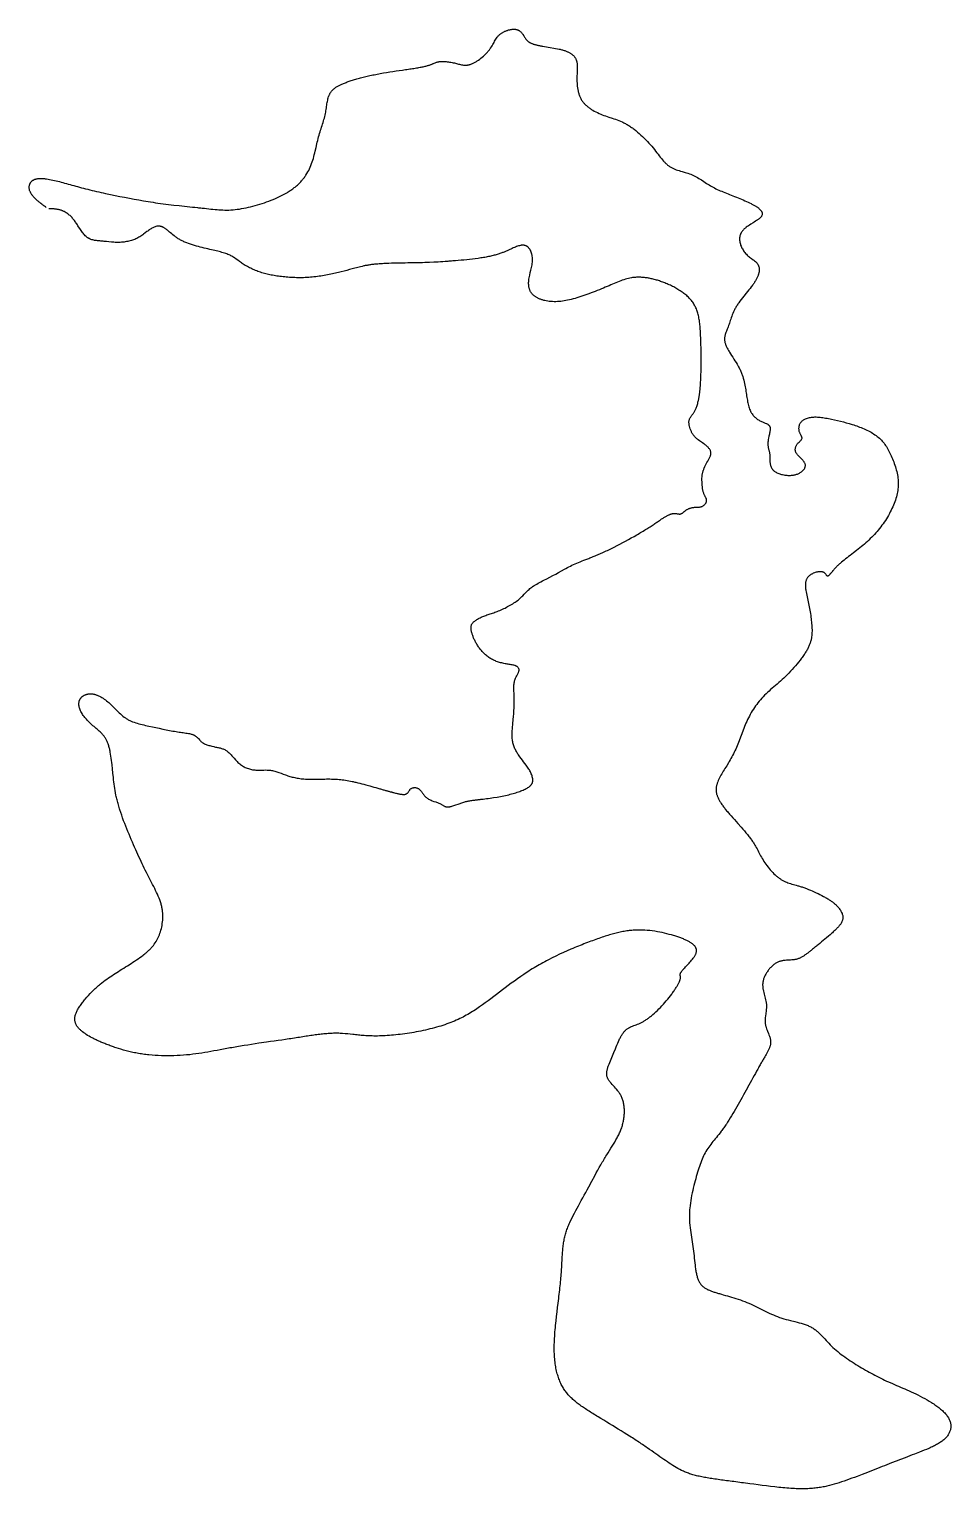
# Model space of a CAD drawing. Header units: millimetres. Extents: x -534 to 2364, y 496 to 5085.
import ezdxf

# ---------------------------------------------------------------- set-up
doc = ezdxf.new("R2010")
doc.units = ezdxf.units.MM
doc.layers.add('192', color=7, linetype='Continuous')

msp = doc.modelspace()

# ---------------------------------------------------------------- linework, layer by layer
at = {"layer": '192', "elevation": 192}
msp.add_lwpolyline([(-480.4, 4524.3), (-482.9, 4526), (-485.4, 4527.8), (-487.8, 4529.5), (-490.1, 4531.2), (-492.3, 4532.8), (-494.5, 4534.5), (-496.6, 4536.1), (-498.6, 4537.7), (-500.6, 4539.3), (-502.4, 4540.8), (-504.3, 4542.4), (-506, 4543.9), (-507.7, 4545.3), (-509.3, 4546.8), (-510.9, 4548.2), (-512.4, 4549.7), (-513.8, 4551), (-515.1, 4552.4), (-516.5, 4553.8), (-517.7, 4555.1), (-518.9, 4556.4), (-520, 4557.7), (-521.1, 4559), (-522.2, 4560.2), (-523.1, 4561.5), (-524.1, 4562.7), (-524.9, 4563.9), (-525.8, 4565), (-527.3, 4567.3), (-528.6, 4569.5), (-529.8, 4571.7), (-530.8, 4573.8), (-531.6, 4575.8), (-532.3, 4577.7), (-532.8, 4579.6), (-533.2, 4581.4), (-533.5, 4583.2), (-533.7, 4584.9), (-533.8, 4586.5), (-533.7, 4588.1), (-533.6, 4589.7), (-533.4, 4591.2), (-533.2, 4592.6), (-532.8, 4594), (-532.5, 4595.4), (-532.1, 4596.7), (-531.6, 4597.9), (-531, 4599.1), (-530.5, 4600.3), (-529.8, 4601.4), (-529.1, 4602.5), (-528.4, 4603.6), (-527.6, 4604.6), (-526.8, 4605.5), (-525.9, 4606.4), (-525, 4607.3), (-524, 4608.1), (-522.9, 4608.9), (-521.8, 4609.6), (-520.7, 4610.3), (-519.5, 4610.9), (-518.3, 4611.5), (-517, 4612.1), (-515.6, 4612.6), (-514.2, 4613.1), (-512.8, 4613.5), (-511.3, 4613.9), (-509.8, 4614.2), (-508.2, 4614.5), (-506.5, 4614.7), (-504.9, 4615), (-503.1, 4615.1), (-501.4, 4615.2), (-499.5, 4615.3), (-497.7, 4615.3), (-495.7, 4615.3), (-493.8, 4615.3), (-491.8, 4615.2), (-489.7, 4615), (-487.6, 4614.9), (-485.5, 4614.7), (-483.3, 4614.4), (-478.9, 4613.8), (-474.3, 4613.1), (-469.5, 4612.3), (-464.6, 4611.3), (-459.7, 4610.3), (-454.6, 4609.1), (-449.4, 4607.9), (-444.1, 4606.6), (-438.7, 4605.2), (-433.3, 4603.8), (-427.8, 4602.4), (-422.2, 4600.8), (-416.6, 4599.3), (-410.9, 4597.7), (-405.2, 4596.1), (-399.4, 4594.5), (-393.5, 4592.8), (-387.5, 4591.2), (-381.4, 4589.5), (-375.2, 4587.8), (-369, 4586.1), (-362.6, 4584.4), (-356.2, 4582.7), (-349.6, 4581.1), (-342.9, 4579.4), (-336.2, 4577.7), (-329.3, 4576.1), (-322.2, 4574.4), (-315.1, 4572.8), (-307.9, 4571.2), (-300.7, 4569.6), (-293.3, 4568.1), (-278.5, 4565), (-263.6, 4561.9), (-248.6, 4559), (-233.7, 4556.1), (-218.8, 4553.2), (-204.1, 4550.5), (-189.4, 4547.8), (-174.6, 4545.2), (-167.1, 4543.9), (-159.6, 4542.6), (-152, 4541.4), (-144.4, 4540.2), (-136.6, 4539.1), (-128.7, 4537.9), (-120.8, 4536.8), (-112.7, 4535.8), (-104.4, 4534.7), (-96.1, 4533.7), (-87.7, 4532.7), (-79.2, 4531.8), (-62.2, 4529.9), (-45.4, 4528.1), (-37, 4527.2), (-28.8, 4526.4), (-20.6, 4525.5), (-12.6, 4524.7), (-4.8, 4523.9), (-1, 4523.4), (2.8, 4523), (6.5, 4522.6), (10.2, 4522.2), (13.8, 4521.8), (17.3, 4521.4), (24.3, 4520.6), (31.1, 4519.8), (37.7, 4519), (44.2, 4518.3), (50.6, 4517.7), (56.9, 4517.2), (63.1, 4516.7), (69.3, 4516.3), (75.5, 4516.1), (81.7, 4515.9), (88, 4515.9), (94.3, 4516), (100.7, 4516.3), (104, 4516.5), (107.2, 4516.8), (113.9, 4517.4), (120.6, 4518.2), (127.5, 4519.2), (134.4, 4520.3), (141.4, 4521.6), (148.5, 4523), (155.6, 4524.5), (162.7, 4526.2), (169.9, 4528), (177.1, 4530), (184.3, 4532), (191.5, 4534.2), (198.6, 4536.5), (205.7, 4538.9), (212.8, 4541.4), (219.8, 4544), (226.7, 4546.6), (233.6, 4549.4), (240.3, 4552.3), (247, 4555.3), (253.5, 4558.3), (259.9, 4561.5), (266.1, 4564.8), (272.2, 4568.1), (278.2, 4571.6), (281, 4573.4), (283.9, 4575.2), (286.7, 4577), (289.5, 4578.8), (292.2, 4580.7), (294.8, 4582.6), (297.4, 4584.5), (300, 4586.5), (302.5, 4588.4), (304.9, 4590.4), (307.3, 4592.5), (309.6, 4594.5), (311.9, 4596.6), (314.1, 4598.7), (316.2, 4600.8), (318.3, 4603), (320.4, 4605.1), (322.4, 4607.4), (324.3, 4609.6), (326.2, 4611.8), (328, 4614.1), (329.8, 4616.4), (331.6, 4618.7), (333.3, 4621.1), (334.9, 4623.4), (336.5, 4625.8), (339.6, 4630.7), (342.5, 4635.7), (345.2, 4640.7), (347.7, 4645.8), (350.1, 4651.1), (352.3, 4656.4), (354.4, 4661.8), (356.3, 4667.3), (358.1, 4672.8), (359.8, 4678.4), (361.4, 4684.1), (362.9, 4689.8), (364.3, 4695.5), (365.7, 4701.2), (368.3, 4712.6), (370.9, 4724), (372.2, 4729.6), (373.5, 4735.1), (374.9, 4740.6), (376.3, 4746), (377.8, 4751.3), (379.4, 4756.5), (380.9, 4761.6), (382.5, 4766.7), (384.1, 4771.7), (385.7, 4776.7), (387.2, 4781.5), (388.8, 4786.4), (390.3, 4791.1), (391.7, 4795.9), (393.1, 4800.6), (394.4, 4805.2), (395.6, 4809.8), (396.7, 4814.4), (397.7, 4819), (398.6, 4823.5), (399.4, 4828), (400.1, 4832.5), (400.8, 4836.9), (401.4, 4841.2), (402.1, 4845.4), (402.7, 4849.6), (403.4, 4853.7), (404.1, 4857.7), (404.9, 4861.6), (405.8, 4865.4), (406.7, 4869), (407.8, 4872.5), (408.4, 4874.2), (409.1, 4875.9), (409.8, 4877.5), (410.5, 4879.1), (411.2, 4880.7), (412.1, 4882.2), (412.9, 4883.7), (413.8, 4885.2), (414.8, 4886.6), (415.8, 4888), (416.9, 4889.4), (418, 4890.7), (419.2, 4892), (420.4, 4893.3), (421.7, 4894.6), (423.1, 4895.9), (424.5, 4897.1), (426, 4898.3), (427.6, 4899.5), (429.2, 4900.7), (430.9, 4901.9), (432.7, 4903), (434.6, 4904.2), (436.5, 4905.3), (438.5, 4906.4), (440.6, 4907.5), (442.8, 4908.7), (445, 4909.8), (447.4, 4910.9), (449.8, 4912), (452.3, 4913.1), (454.9, 4914.2), (457.6, 4915.2), (460.4, 4916.3), (463.3, 4917.4), (466.3, 4918.5), (469.4, 4919.6), (472.5, 4920.7), (475.8, 4921.8), (479.1, 4922.9), (482.5, 4924), (486, 4925.1), (489.5, 4926.2), (493.2, 4927.3), (496.9, 4928.4), (500.7, 4929.4), (504.5, 4930.5), (508.5, 4931.5), (512.5, 4932.6), (516.6, 4933.6), (520.7, 4934.7), (524.9, 4935.7), (529.2, 4936.7), (533.5, 4937.7), (537.9, 4938.7), (542.4, 4939.6), (546.9, 4940.6), (551.5, 4941.5), (556.2, 4942.5), (560.8, 4943.4), (565.6, 4944.3), (570.4, 4945.2), (580.1, 4946.9), (590, 4948.5), (600, 4950.1), (610, 4951.6), (620, 4953.1), (629.9, 4954.6), (639.7, 4956), (644.5, 4956.7), (649.2, 4957.3), (653.9, 4958), (658.5, 4958.7), (663, 4959.4), (667.5, 4960), (671.8, 4960.7), (676.1, 4961.3), (680.2, 4962), (684.2, 4962.6), (688.1, 4963.3), (691.9, 4963.9), (695.5, 4964.6), (699, 4965.2), (702.3, 4965.9), (705.4, 4966.6), (708.4, 4967.2), (711.3, 4967.9), (713.9, 4968.5), (716.4, 4969.2), (718.8, 4969.9), (721.1, 4970.5), (723.2, 4971.2), (725.2, 4971.8), (727, 4972.5), (728.8, 4973.1), (730.5, 4973.8), (732.1, 4974.4), (733.6, 4975), (735, 4975.6), (736.4, 4976.2), (737.7, 4976.7), (740.2, 4977.8), (742.5, 4978.8), (744.8, 4979.8), (747, 4980.6), (749.3, 4981.3), (751.7, 4981.9), (753, 4982.2), (754.3, 4982.4), (755.6, 4982.6), (757, 4982.8), (758.5, 4982.9), (760, 4983), (761.6, 4983.1), (763.2, 4983.1), (766.5, 4983.1), (769.9, 4983), (773.5, 4982.8), (777.2, 4982.5), (780.9, 4982.1), (784.6, 4981.6), (788.4, 4981.1), (792.2, 4980.5), (795.9, 4979.8), (799.6, 4979.1), (803.2, 4978.3), (806.7, 4977.5), (810.1, 4976.6), (813.4, 4975.8), (816.6, 4974.9), (819.7, 4974.1), (822.8, 4973.4), (825.8, 4972.7), (828.8, 4972.2), (831.8, 4971.8), (834.9, 4971.5), (838, 4971.4), (839.6, 4971.5), (841.1, 4971.6), (842.8, 4971.7), (844.4, 4971.9), (846.1, 4972.2), (847.7, 4972.5), (849.5, 4972.9), (851.2, 4973.4), (853, 4973.9), (854.8, 4974.5), (856.7, 4975.2), (858.6, 4976), (860.5, 4976.8), (862.5, 4977.7), (864.4, 4978.7), (866.4, 4979.8), (868.5, 4980.9), (870.5, 4982.1), (872.6, 4983.3), (874.6, 4984.6), (878.7, 4987.3), (882.9, 4990.3), (886.9, 4993.3), (890.9, 4996.6), (894.9, 4999.9), (898.7, 5003.4), (902.3, 5007), (905.7, 5010.6), (907.4, 5012.4), (909, 5014.2), (910.5, 5016.1), (912, 5017.9), (913.4, 5019.7), (914.8, 5021.6), (916.1, 5023.4), (917.3, 5025.2), (919.7, 5028.9), (921.9, 5032.5), (923.9, 5036.1), (925.9, 5039.6), (927.9, 5043.1), (929.8, 5046.4), (931.7, 5049.7), (933.7, 5053), (935.8, 5056.1), (937.9, 5059.1), (939.1, 5060.5), (940.3, 5062), (941.5, 5063.3), (942.8, 5064.7), (944.2, 5066), (945.6, 5067.3), (947.1, 5068.6), (948.6, 5069.8), (950.2, 5070.9), (951.8, 5072.1), (953.5, 5073.1), (955.2, 5074.2), (957, 5075.2), (958.7, 5076.1), (960.6, 5077), (962.4, 5077.9), (964.3, 5078.7), (966.2, 5079.5), (968.1, 5080.2), (970, 5080.9), (971.9, 5081.5), (973.8, 5082), (975.7, 5082.5), (977.6, 5083), (979.5, 5083.4), (981.4, 5083.7), (983.2, 5084), (985.1, 5084.2), (986.9, 5084.4), (988.7, 5084.5), (990.4, 5084.5), (992.1, 5084.5), (993.7, 5084.4), (995.3, 5084.2), (996.9, 5084), (998.4, 5083.7), (999.8, 5083.4), (1001.2, 5083), (1002.5, 5082.5), (1003.8, 5081.9), (1005, 5081.4), (1006.2, 5080.7), (1007.3, 5080), (1008.4, 5079.3), (1009.4, 5078.5), (1010.4, 5077.7), (1012.3, 5075.9), (1014.1, 5074.1), (1015.7, 5072.1), (1017.3, 5070), (1018.7, 5067.9), (1021.5, 5063.6), (1024.1, 5059.4), (1025.4, 5057.4), (1026.7, 5055.4), (1028.1, 5053.5), (1029.5, 5051.7), (1031, 5050), (1032.7, 5048.3), (1034.5, 5046.7), (1036.5, 5045.2), (1037.5, 5044.5), (1038.6, 5043.7), (1039.8, 5043), (1041, 5042.3), (1042.3, 5041.6), (1043.6, 5041), (1045, 5040.3), (1046.5, 5039.7), (1048, 5039.1), (1049.7, 5038.5), (1051.4, 5037.9), (1053.2, 5037.3), (1055, 5036.7), (1057, 5036.2), (1059, 5035.6), (1061.2, 5035.1), (1063.4, 5034.6), (1065.7, 5034), (1068.1, 5033.5), (1070.6, 5033), (1073.1, 5032.6), (1075.8, 5032.1), (1078.4, 5031.6), (1081.2, 5031.1), (1086.7, 5030.2), (1092.5, 5029.2), (1098.3, 5028.3), (1104.2, 5027.3), (1115.9, 5025.3), (1121.7, 5024.2), (1127.4, 5023.1), (1132.9, 5021.9), (1135.6, 5021.2), (1138.2, 5020.6), (1140.7, 5019.9), (1143.2, 5019.3), (1145.6, 5018.5), (1148, 5017.8), (1150.2, 5017.1), (1152.4, 5016.3), (1154.6, 5015.5), (1156.6, 5014.7), (1158.6, 5013.8), (1160.5, 5013), (1162.4, 5012.1), (1164.2, 5011.1), (1165.9, 5010.2), (1167.6, 5009.2), (1169.2, 5008.2), (1170.7, 5007.2), (1172.2, 5006.2), (1173.6, 5005.1), (1174.9, 5004), (1176.2, 5002.9), (1177.4, 5001.7), (1178.5, 5000.6), (1179.6, 4999.4), (1180.6, 4998.1), (1181.6, 4996.9), (1182.5, 4995.6), (1183.3, 4994.3), (1184.1, 4992.9), (1184.8, 4991.6), (1185.5, 4990.2), (1186.1, 4988.7), (1186.7, 4987.3), (1187.2, 4985.8), (1187.6, 4984.3), (1188, 4982.7), (1188.3, 4981.1), (1188.6, 4979.5), (1188.9, 4977.9), (1189.3, 4974.5), (1189.5, 4971), (1189.6, 4967.4), (1189.6, 4963.7), (1189.6, 4959.8), (1189.5, 4955.9), (1189.3, 4951.8), (1189.1, 4947.6), (1188.9, 4943.3), (1188.8, 4938.8), (1188.7, 4934.3), (1188.6, 4929.6), (1188.6, 4924.8), (1188.7, 4919.9), (1188.9, 4915), (1189.3, 4910), (1189.8, 4905), (1190.4, 4899.9), (1191.3, 4894.9), (1192.3, 4889.9), (1192.9, 4887.4), (1193.5, 4885), (1194.2, 4882.5), (1195, 4880.1), (1195.8, 4877.7), (1196.7, 4875.3), (1197.6, 4873), (1198.7, 4870.7), (1199.8, 4868.4), (1200.9, 4866.1), (1202.1, 4863.9), (1203.4, 4861.7), (1204.8, 4859.6), (1206.3, 4857.5), (1207.8, 4855.5), (1209.4, 4853.5), (1211.1, 4851.5), (1212.9, 4849.6), (1214.7, 4847.8), (1216.6, 4845.9), (1218.5, 4844.2), (1220.5, 4842.4), (1222.6, 4840.7), (1224.7, 4839.1), (1226.8, 4837.5), (1229, 4835.9), (1231.3, 4834.3), (1233.6, 4832.8), (1235.9, 4831.4), (1238.2, 4829.9), (1243.1, 4827.2), (1248, 4824.6), (1253, 4822.1), (1258.1, 4819.8), (1263.3, 4817.6), (1268.4, 4815.5), (1273.6, 4813.6), (1278.7, 4811.7), (1289, 4808.2), (1299.4, 4804.8), (1304.5, 4803.1), (1309.7, 4801.3), (1314.9, 4799.4), (1320.1, 4797.4), (1325.4, 4795.2), (1330.7, 4792.9), (1333.3, 4791.7), (1336, 4790.4), (1338.6, 4789), (1341.3, 4787.6), (1344, 4786.1), (1346.7, 4784.6), (1349.4, 4783), (1352.1, 4781.3), (1354.8, 4779.6), (1357.5, 4777.8), (1360.2, 4775.9), (1362.9, 4773.9), (1365.7, 4771.9), (1368.4, 4769.9), (1373.8, 4765.6), (1379.2, 4761.1), (1384.6, 4756.5), (1389.9, 4751.8), (1395.1, 4746.9), (1400.2, 4741.9), (1405.2, 4736.8), (1410.1, 4731.7), (1414.9, 4726.6), (1419.5, 4721.4), (1423.9, 4716.3), (1428.2, 4711.2), (1432.2, 4706.2), (1436.2, 4701.2), (1439.9, 4696.3), (1443.6, 4691.6), (1447.2, 4686.9), (1450.8, 4682.4), (1454.3, 4678), (1457.7, 4673.9), (1461.2, 4669.9), (1463, 4667.9), (1464.7, 4666.1), (1466.5, 4664.2), (1468.3, 4662.5), (1470.1, 4660.8), (1471.9, 4659.1), (1473.8, 4657.5), (1475.7, 4656), (1477.6, 4654.6), (1479.6, 4653.2), (1481.5, 4651.9), (1483.6, 4650.6), (1485.6, 4649.5), (1487.7, 4648.3), (1489.8, 4647.3), (1492, 4646.3), (1494.1, 4645.3), (1496.3, 4644.4), (1500.8, 4642.7), (1505.3, 4641.2), (1509.9, 4639.8), (1514.6, 4638.4), (1519.2, 4637.1), (1528.6, 4634.5), (1533.2, 4633.2), (1537.8, 4631.8), (1542.3, 4630.2), (1546.8, 4628.6), (1551.1, 4626.8), (1555.4, 4624.8), (1559.6, 4622.7), (1563.8, 4620.4), (1567.9, 4618), (1571.9, 4615.6), (1575.9, 4613.1), (1579.9, 4610.5), (1587.9, 4605.2), (1595.9, 4599.9), (1600, 4597.3), (1604.1, 4594.8), (1608.3, 4592.3), (1612.5, 4589.9), (1616.8, 4587.6), (1621.2, 4585.3), (1625.6, 4583.1), (1630.1, 4581), (1634.7, 4578.9), (1639.4, 4576.8), (1644.1, 4574.8), (1648.9, 4572.8), (1653.8, 4570.8), (1658.8, 4568.8), (1663.8, 4566.8), (1668.9, 4564.8), (1674.1, 4562.8), (1679.3, 4560.7), (1684.6, 4558.6), (1690, 4556.4), (1700.7, 4552.1), (1706.1, 4549.8), (1711.4, 4547.6), (1716.6, 4545.3), (1721.8, 4543), (1726.8, 4540.7), (1731.6, 4538.4), (1736.3, 4536.1), (1738.5, 4534.9), (1740.7, 4533.8), (1742.9, 4532.6), (1745, 4531.5), (1747, 4530.3), (1748.9, 4529.2), (1750.8, 4528), (1752.6, 4526.9), (1754.3, 4525.8), (1756, 4524.6), (1757.6, 4523.5), (1759.1, 4522.4), (1760.5, 4521.3), (1761.8, 4520.1), (1763.1, 4519), (1764.2, 4517.9), (1765.3, 4516.8), (1766.3, 4515.7), (1767.2, 4514.6), (1768, 4513.5), (1768.8, 4512.4), (1769.4, 4511.3), (1770, 4510.2), (1770.5, 4509.1), (1770.8, 4508.1), (1771.1, 4507), (1771.3, 4505.9), (1771.4, 4504.8), (1771.4, 4503.7), (1771.3, 4502.6), (1771.1, 4501.5), (1770.8, 4500.4), (1770.5, 4499.3), (1770, 4498.3), (1769.4, 4497.2), (1768.7, 4496.1), (1767.9, 4495), (1767, 4493.9), (1766.1, 4492.8), (1765, 4491.7), (1763.8, 4490.6), (1762.5, 4489.5), (1761.2, 4488.4), (1759.8, 4487.3), (1758.3, 4486.1), (1756.7, 4485), (1755.1, 4483.9), (1753.4, 4482.8), (1750, 4480.5), (1746.3, 4478.2), (1742.6, 4475.9), (1735.1, 4471.3), (1731.4, 4468.9), (1727.8, 4466.5), (1724.3, 4464.1), (1721, 4461.7), (1719.4, 4460.4), (1717.9, 4459.2), (1716.4, 4457.9), (1715, 4456.7), (1713.7, 4455.4), (1712.5, 4454.2), (1711.3, 4452.9), (1710.1, 4451.6), (1709.1, 4450.3), (1708.1, 4449), (1707.1, 4447.7), (1706.3, 4446.3), (1705.5, 4445), (1704.7, 4443.7), (1704, 4442.3), (1703.4, 4441), (1702.8, 4439.6), (1702.2, 4438.2), (1701.8, 4436.8), (1701.4, 4435.4), (1701, 4434), (1700.7, 4432.6), (1700.4, 4431.2), (1700.2, 4429.8), (1700, 4426.9), (1699.9, 4423.9), (1700.1, 4421), (1700.4, 4418), (1700.9, 4414.9), (1701.6, 4411.9), (1702.5, 4408.8), (1703.5, 4405.7), (1704.7, 4402.6), (1706, 4399.5), (1707.5, 4396.5), (1709.1, 4393.5), (1710.9, 4390.5), (1712.8, 4387.6), (1714.8, 4384.8), (1716.9, 4382), (1719.2, 4379.4), (1721.5, 4376.9), (1724, 4374.4), (1726.5, 4372.1), (1729.1, 4369.9), (1731.8, 4367.8), (1737.2, 4363.8), (1742.4, 4359.9), (1745, 4358), (1747.4, 4356), (1749.8, 4354), (1752, 4351.9), (1754, 4349.8), (1754.9, 4348.7), (1755.8, 4347.5), (1756.7, 4346.4), (1757.4, 4345.2), (1758.2, 4343.9), (1758.8, 4342.7), (1759.4, 4341.4), (1760, 4340), (1760.5, 4338.6), (1760.9, 4337.2), (1761.2, 4335.8), (1761.5, 4334.3), (1761.7, 4332.8), (1761.8, 4331.2), (1761.9, 4329.6), (1761.9, 4328), (1761.9, 4326.3), (1761.7, 4324.6), (1761.5, 4322.9), (1761.3, 4321.1), (1760.9, 4319.3), (1760.5, 4317.5), (1760, 4315.6), (1759.5, 4313.7), (1758.9, 4311.8), (1758.2, 4309.9), (1757.4, 4307.9), (1756.6, 4305.9), (1755.6, 4303.8), (1754.7, 4301.7), (1753.6, 4299.6), (1752.5, 4297.5), (1751.2, 4295.3), (1749.9, 4293.1), (1748.6, 4290.9), (1747.1, 4288.7), (1745.6, 4286.4), (1744, 4284.1), (1742.4, 4281.7), (1740.6, 4279.4), (1738.9, 4277), (1737, 4274.6), (1733.3, 4269.8), (1729.3, 4264.9), (1725.3, 4259.9), (1721.2, 4254.9), (1713, 4244.8), (1709, 4239.8), (1705.1, 4234.7), (1701.3, 4229.7), (1697.6, 4224.7), (1695.9, 4222.2), (1694.2, 4219.7), (1692.6, 4217.2), (1691.1, 4214.7), (1689.6, 4212.3), (1688.2, 4209.9), (1686.8, 4207.4), (1685.6, 4205), (1684.3, 4202.6), (1683.2, 4200.3), (1682.1, 4197.9), (1681, 4195.6), (1679, 4191), (1677.2, 4186.4), (1675.5, 4181.9), (1673.9, 4177.5), (1672.4, 4173.2), (1671, 4168.9), (1669.7, 4164.8), (1668.3, 4160.7), (1667, 4156.7), (1665.7, 4152.9), (1664.3, 4149.1), (1662.8, 4145.4), (1661.3, 4141.8), (1659.9, 4138.2), (1658.5, 4134.7), (1657.2, 4131.2), (1656, 4127.7), (1655, 4124.2), (1654.5, 4122.4), (1654.1, 4120.6), (1653.7, 4118.8), (1653.5, 4117), (1653.2, 4115.1), (1653.1, 4113.3), (1653, 4111.4), (1653, 4109.5), (1653, 4107.6), (1653.2, 4105.6), (1653.4, 4103.6), (1653.8, 4101.6), (1654.2, 4099.5), (1654.7, 4097.4), (1655.4, 4095.2), (1656.1, 4093), (1657, 4090.8), (1657.9, 4088.5), (1659, 4086.2), (1660.1, 4083.8), (1661.4, 4081.4), (1662.7, 4079), (1664, 4076.5), (1665.5, 4074), (1667, 4071.5), (1668.5, 4068.9), (1671.8, 4063.7), (1675.1, 4058.4), (1678.6, 4053), (1682.1, 4047.6), (1685.6, 4042.1), (1689.1, 4036.5), (1692.4, 4031), (1695.7, 4025.4), (1697.2, 4022.6), (1698.7, 4019.8), (1700.1, 4017.1), (1701.5, 4014.3), (1702.7, 4011.5), (1704, 4008.8), (1705.1, 4006), (1706.2, 4003.3), (1707.3, 4000.5), (1708.3, 3997.8), (1710.1, 3992.4), (1711.7, 3987), (1713.2, 3981.6), (1714.5, 3976.3), (1715.7, 3971.1), (1716.7, 3965.9), (1717.7, 3960.7), (1718.5, 3955.7), (1719.3, 3950.7), (1720.1, 3945.7), (1720.8, 3940.9), (1721.5, 3936.1), (1722.3, 3931.4), (1723, 3926.8), (1723.7, 3922.3), (1724.5, 3917.9), (1725.4, 3913.5), (1726.2, 3909.4), (1727.1, 3905.3), (1728.1, 3901.3), (1729.2, 3897.5), (1730.3, 3893.8), (1731.6, 3890.2), (1732.9, 3886.8), (1734.3, 3883.6), (1735.9, 3880.5), (1736.7, 3879), (1737.6, 3877.6), (1739.4, 3874.8), (1741.3, 3872.2), (1743.3, 3869.8), (1745.4, 3867.5), (1747.6, 3865.3), (1749.8, 3863.3), (1752.1, 3861.4), (1754.5, 3859.6), (1756.9, 3858), (1759.4, 3856.4), (1761.8, 3855), (1764.3, 3853.6), (1766.8, 3852.4), (1769.3, 3851.3), (1771.7, 3850.2), (1774.1, 3849.2), (1776.5, 3848.2), (1778.8, 3847.3), (1781, 3846.4), (1783.2, 3845.4), (1785.2, 3844.5), (1787.1, 3843.5), (1788.9, 3842.4), (1790.5, 3841.2), (1791.2, 3840.6), (1791.9, 3839.9), (1792.6, 3839.2), (1793.2, 3838.5), (1793.8, 3837.7), (1794.3, 3836.9), (1794.7, 3836), (1795.1, 3835.1), (1795.5, 3834.2), (1795.8, 3833.1), (1796, 3832.1), (1796.2, 3831), (1796.3, 3829.8), (1796.3, 3828.6), (1796.3, 3827.3), (1796.3, 3826), (1796.2, 3824.7), (1796.1, 3823.3), (1795.7, 3820.4), (1795.2, 3817.4), (1794.6, 3814.3), (1793.9, 3811.2), (1792.5, 3804.7), (1791.1, 3798.3), (1790.5, 3795.1), (1789.9, 3792), (1789.5, 3789), (1789.2, 3786.1), (1789.1, 3783.3), (1789.1, 3780.6), (1789.2, 3778), (1789.4, 3775.6), (1789.7, 3773.2), (1790.1, 3770.9), (1790.5, 3768.7), (1790.9, 3766.6), (1791.4, 3764.5), (1791.9, 3762.5), (1792.4, 3760.6), (1792.9, 3758.7), (1793.4, 3756.9), (1793.8, 3755.2), (1794.1, 3753.4), (1794.4, 3751.7), (1794.6, 3750.1), (1794.8, 3748.4), (1795.1, 3745.2), (1795.2, 3741.9), (1795.2, 3738.6), (1795.3, 3735.1), (1795.3, 3733.3), (1795.3, 3731.4), (1795.3, 3729.5), (1795.4, 3727.5), (1795.5, 3725.5), (1795.7, 3723.4), (1795.9, 3721.2), (1796.2, 3719.1), (1796.5, 3716.9), (1797, 3714.7), (1797.6, 3712.5), (1798.3, 3710.3), (1799.1, 3708.1), (1800.1, 3706), (1801.3, 3703.9), (1802.6, 3701.9), (1803.3, 3701), (1804.1, 3700), (1805, 3699.1), (1805.9, 3698.1), (1806.8, 3697.2), (1807.8, 3696.4), (1808.9, 3695.5), (1810, 3694.7), (1812.3, 3693.1), (1814.8, 3691.7), (1817.5, 3690.3), (1820.3, 3689), (1823.2, 3687.8), (1826.2, 3686.7), (1829.2, 3685.8), (1832.4, 3684.9), (1835.6, 3684.1), (1838.8, 3683.5), (1842, 3682.9), (1845.2, 3682.5), (1848.4, 3682.1), (1851.5, 3681.9), (1854.6, 3681.7), (1857.6, 3681.7), (1860.6, 3681.8), (1863.5, 3682), (1866.4, 3682.3), (1869.2, 3682.6), (1871.9, 3683.1), (1874.5, 3683.7), (1877.1, 3684.4), (1879.6, 3685.2), (1882.1, 3686), (1884.4, 3687), (1886.7, 3688.1), (1888.9, 3689.2), (1891, 3690.4), (1893, 3691.8), (1894.9, 3693.2), (1896.7, 3694.6), (1898.4, 3696.2), (1900, 3697.7), (1901.4, 3699.4), (1902.7, 3701), (1903.8, 3702.8), (1904.8, 3704.5), (1905.6, 3706.2), (1906.3, 3708), (1906.7, 3709.7), (1907, 3711.5), (1907.1, 3713.2), (1907, 3714.9), (1906.6, 3716.6), (1906.1, 3718.3), (1905.5, 3720), (1904.7, 3721.6), (1903.7, 3723.2), (1902.7, 3724.8), (1901.5, 3726.4), (1900.2, 3728), (1898.9, 3729.5), (1897.5, 3731), (1894.6, 3734), (1891.7, 3736.9), (1888.8, 3739.7), (1886, 3742.5), (1884.7, 3743.9), (1883.4, 3745.2), (1882.2, 3746.6), (1881.1, 3748), (1880, 3749.4), (1879.1, 3750.8), (1878.2, 3752.2), (1877.4, 3753.7), (1876.7, 3755.1), (1876.2, 3756.6), (1875.8, 3758.1), (1875.5, 3759.7), (1875.3, 3761.3), (1875.2, 3762.9), (1875.3, 3764.5), (1875.5, 3766.2), (1875.7, 3767.8), (1876.1, 3769.4), (1876.6, 3771.1), (1877.2, 3772.7), (1877.9, 3774.3), (1878.6, 3775.8), (1879.5, 3777.3), (1880.4, 3778.8), (1881.4, 3780.2), (1882.5, 3781.6), (1883.6, 3782.9), (1884.8, 3784.2), (1887.2, 3786.6), (1889.6, 3788.8), (1890.7, 3789.9), (1891.8, 3791), (1892.8, 3792), (1893.8, 3793), (1894.6, 3794.1), (1895.3, 3795.1), (1895.8, 3796.2), (1896.2, 3797.2), (1896.4, 3798.3), (1896.5, 3799.4), (1896.3, 3800.6), (1896, 3801.7), (1895.6, 3802.9), (1895.1, 3804.2), (1894.5, 3805.5), (1893.8, 3806.8), (1893, 3808.2), (1892.3, 3809.7), (1891.5, 3811.2), (1890.7, 3812.8), (1889.9, 3814.5), (1889.2, 3816.2), (1888.6, 3818), (1888, 3819.9), (1887.6, 3821.9), (1887.2, 3823.9), (1887, 3826), (1886.9, 3828.2), (1886.9, 3830.4), (1887, 3832.6), (1887.3, 3834.8), (1887.7, 3837), (1888.3, 3839.2), (1889, 3841.3), (1889.8, 3843.4), (1890.9, 3845.5), (1892.1, 3847.5), (1893.4, 3849.4), (1895, 3851.2), (1896.7, 3853), (1898.6, 3854.6), (1900.6, 3856.1), (1902.9, 3857.5), (1905.3, 3858.8), (1907.8, 3860), (1910.5, 3861.1), (1913.4, 3862), (1916.4, 3862.9), (1919.5, 3863.6), (1922.8, 3864.2), (1926.2, 3864.7), (1929.7, 3865.1), (1933.4, 3865.3), (1937.2, 3865.4), (1941.1, 3865.4), (1945.1, 3865.2), (1949.2, 3864.9), (1953.3, 3864.6), (1957.6, 3864.1), (1961.9, 3863.5), (1966.4, 3862.9), (1970.8, 3862.2), (1975.3, 3861.4), (1979.9, 3860.5), (1984.5, 3859.6), (1989.1, 3858.7), (1998.4, 3856.7), (2007.8, 3854.5), (2017.1, 3852.3), (2026.4, 3850), (2035.7, 3847.5), (2045.1, 3844.8), (2054.4, 3842), (2059.1, 3840.5), (2063.7, 3838.9), (2068.4, 3837.3), (2073.1, 3835.6), (2077.7, 3833.9), (2082.4, 3832), (2087, 3830.2), (2091.6, 3828.2), (2096.1, 3826.2), (2100.6, 3824.1), (2105, 3821.9), (2109.3, 3819.6), (2113.5, 3817.3), (2117.7, 3814.9), (2121.7, 3812.4), (2125.6, 3809.8), (2129.3, 3807.2), (2133, 3804.5), (2136.4, 3801.7), (2139.7, 3798.7), (2142.9, 3795.8), (2145.9, 3792.7), (2148.8, 3789.5), (2151.6, 3786.2), (2154.3, 3782.8), (2156.8, 3779.4), (2159.3, 3775.8), (2161.7, 3772.1), (2164, 3768.3), (2166.3, 3764.3), (2168.5, 3760.3), (2170.7, 3756.2), (2172.8, 3751.9), (2174.9, 3747.5), (2177, 3743), (2179, 3738.3), (2181, 3733.6), (2183, 3728.8), (2184.8, 3723.9), (2186.6, 3719), (2188.4, 3714), (2190, 3708.9), (2191.5, 3703.9), (2192.9, 3698.8), (2194.2, 3693.7), (2195.4, 3688.6), (2196.4, 3683.5), (2197.3, 3678.5), (2198, 3673.5), (2198.5, 3668.6), (2198.9, 3663.6), (2199.1, 3658.7), (2199.1, 3653.9), (2199, 3649), (2198.7, 3644.1), (2198.2, 3639.2), (2197.6, 3634.4), (2196.8, 3629.5), (2195.8, 3624.5), (2194.6, 3619.5), (2193.3, 3614.5), (2191.8, 3609.5), (2190.2, 3604.3), (2188.4, 3599.1), (2186.4, 3593.9), (2184.2, 3588.6), (2181.9, 3583.2), (2179.4, 3577.8), (2176.8, 3572.4), (2174.1, 3567), (2171.2, 3561.6), (2168.2, 3556.2), (2165.1, 3550.9), (2161.8, 3545.5), (2158.5, 3540.2), (2155, 3535), (2151.5, 3529.9), (2147.8, 3524.8), (2144.1, 3519.8), (2140.2, 3514.9), (2136.3, 3510.1), (2132.3, 3505.4), (2128.3, 3500.8), (2124.1, 3496.2), (2119.9, 3491.7), (2115.5, 3487.3), (2111.1, 3482.9), (2106.7, 3478.6), (2102.1, 3474.4), (2097.5, 3470.1), (2092.7, 3466), (2088, 3461.9), (2083.1, 3457.8), (2078.1, 3453.7), (2068.1, 3445.7), (2058, 3437.9), (2053, 3434), (2048, 3430.2), (2043.1, 3426.4), (2038.3, 3422.7), (2033.6, 3419.1), (2029.1, 3415.5), (2024.7, 3412), (2020.5, 3408.5), (2018.5, 3406.8), (2016.5, 3405.1), (2014.6, 3403.5), (2012.7, 3401.8), (2010.9, 3400.2), (2009.2, 3398.6), (2007.5, 3397), (2005.9, 3395.4), (2004.4, 3393.9), (2002.9, 3392.4), (2001.4, 3390.9), (2000, 3389.4), (1998.7, 3388), (1997.4, 3386.6), (1996.2, 3385.2), (1995, 3383.9), (1993.9, 3382.6), (1992.8, 3381.3), (1991.8, 3380.1), (1990.8, 3378.9), (1989.9, 3377.8), (1988.9, 3376.6), (1988.1, 3375.6), (1987.3, 3374.6), (1986.5, 3373.6), (1985.7, 3372.7), (1985, 3371.8), (1984.3, 3370.9), (1983.7, 3370.2), (1983, 3369.4), (1982.5, 3368.8), (1981.9, 3368.1), (1981.4, 3367.6), (1980.9, 3367.1), (1980.4, 3366.6), (1979.9, 3366.2), (1979.5, 3365.9), (1979.1, 3365.6), (1978.7, 3365.4), (1978.3, 3365.2), (1977.6, 3365), (1976.9, 3364.9), (1976.3, 3365), (1975.8, 3365.3), (1975.3, 3365.7), (1974.7, 3366.2), (1974.2, 3366.8), (1973.7, 3367.5), (1973.2, 3368.3), (1972.6, 3369.2), (1971.4, 3370.9), (1970.7, 3371.8), (1970, 3372.7), (1969.2, 3373.6), (1968.2, 3374.5), (1967.2, 3375.3), (1966.1, 3376.1), (1964.9, 3376.8), (1963.6, 3377.4), (1962.1, 3378), (1960.4, 3378.5), (1958.7, 3378.8), (1957.7, 3378.9), (1956.7, 3379), (1955.7, 3379.1), (1954.6, 3379.1), (1953.5, 3379.1), (1952.3, 3379.1), (1951.1, 3379), (1949.8, 3378.9), (1948.5, 3378.7), (1947.2, 3378.5), (1945.8, 3378.2), (1944.3, 3377.9), (1942.9, 3377.6), (1941.4, 3377.2), (1938.3, 3376.3), (1935.2, 3375.2), (1932, 3373.9), (1928.9, 3372.4), (1927.4, 3371.6), (1925.9, 3370.8), (1924.4, 3369.8), (1923, 3368.9), (1921.6, 3367.8), (1920.2, 3366.8), (1918.9, 3365.7), (1917.6, 3364.5), (1916.3, 3363.2), (1915.2, 3361.9), (1914.1, 3360.6), (1913, 3359.2), (1912.1, 3357.7), (1911.2, 3356.2), (1910.4, 3354.7), (1909.7, 3353), (1909.1, 3351.3), (1908.5, 3349.6), (1908.1, 3347.8), (1907.7, 3346), (1907.4, 3344.1), (1907.2, 3342.1), (1907.1, 3340.1), (1907, 3338), (1907, 3336), (1907.1, 3333.8), (1907.2, 3331.6), (1907.4, 3329.4), (1907.6, 3327.2), (1907.9, 3324.9), (1908.2, 3322.5), (1908.6, 3320.2), (1909.4, 3315.3), (1910.3, 3310.4), (1911.4, 3305.4), (1912.5, 3300.3), (1913.7, 3295.1), (1914.9, 3289.8), (1917.1, 3279.2), (1919.3, 3268.5), (1921.2, 3257.8), (1922.1, 3252.4), (1922.9, 3247.1), (1923.7, 3241.8), (1924.4, 3236.5), (1925.1, 3231.3), (1925.7, 3226.1), (1926.2, 3221), (1926.7, 3216), (1927.1, 3211), (1927.4, 3206.1), (1927.7, 3201.4), (1927.9, 3196.7), (1927.9, 3192), (1927.8, 3187.4), (1927.6, 3182.9), (1927.2, 3178.3), (1926.6, 3173.8), (1926.3, 3171.5), (1925.9, 3169.2), (1925.4, 3166.9), (1924.9, 3164.5), (1924.3, 3162.2), (1923.6, 3159.8), (1922.9, 3157.5), (1922.1, 3155.1), (1921.3, 3152.6), (1920.3, 3150.2), (1919.3, 3147.7), (1918.3, 3145.2), (1917.1, 3142.7), (1915.9, 3140.1), (1914.6, 3137.5), (1913.2, 3134.9), (1911.7, 3132.2), (1910.1, 3129.5), (1908.5, 3126.7), (1906.7, 3123.9), (1904.9, 3121.1), (1903.1, 3118.3), (1901.1, 3115.4), (1899.1, 3112.5), (1897.1, 3109.6), (1894.9, 3106.7), (1892.8, 3103.8), (1890.5, 3100.8), (1885.9, 3095), (1881.1, 3089.1), (1876.2, 3083.2), (1871.1, 3077.4), (1865.9, 3071.7), (1860.6, 3066), (1855.3, 3060.5), (1849.9, 3055.1), (1844.6, 3049.8), (1839.2, 3044.8), (1833.8, 3039.8), (1828.5, 3035.1), (1823.2, 3030.4), (1818, 3025.8), (1812.8, 3021.3), (1807.7, 3016.9), (1802.6, 3012.5), (1797.7, 3008.2), (1792.8, 3003.8), (1788, 2999.5), (1783.3, 2995), (1778.7, 2990.6), (1774.3, 2986.1), (1769.9, 2981.4), (1765.7, 2976.7), (1761.7, 2971.9), (1757.8, 2967), (1754, 2962), (1750.3, 2956.9), (1746.8, 2951.8), (1743.4, 2946.5), (1740.1, 2941.3), (1736.9, 2935.9), (1733.9, 2930.5), (1730.9, 2925.1), (1728.1, 2919.6), (1725.4, 2914.1), (1722.8, 2908.6), (1720.3, 2903.1), (1717.9, 2897.5), (1715.6, 2891.9), (1713.4, 2886.4), (1711.2, 2880.8), (1707, 2869.7), (1702.9, 2858.7), (1698.8, 2847.8), (1696.8, 2842.4), (1694.7, 2837.1), (1692.5, 2831.8), (1690.3, 2826.6), (1688, 2821.5), (1685.7, 2816.4), (1683.2, 2811.4), (1680.8, 2806.5), (1678.2, 2801.6), (1675.6, 2796.8), (1673, 2792), (1670.3, 2787.4), (1667.7, 2782.7), (1665, 2778.2), (1659.6, 2769.2), (1654.2, 2760.4), (1651.6, 2756.1), (1649, 2751.8), (1646.4, 2747.5), (1644, 2743.3), (1641.6, 2739.1), (1639.3, 2735), (1637.1, 2730.8), (1635.1, 2726.7), (1633.2, 2722.7), (1631.5, 2718.6), (1630.7, 2716.6), (1630, 2714.5), (1629.4, 2712.5), (1628.7, 2710.5), (1628.2, 2708.5), (1627.7, 2706.5), (1627.3, 2704.4), (1626.9, 2702.4), (1626.6, 2700.4), (1626.4, 2698.4), (1626.3, 2696.4), (1626.2, 2694.4), (1626.2, 2692.3), (1626.3, 2690.3), (1626.5, 2688.3), (1626.8, 2686.3), (1627.1, 2684.2), (1627.5, 2682.2), (1628, 2680.1), (1628.5, 2678.1), (1629.2, 2676), (1629.9, 2673.9), (1630.7, 2671.8), (1631.6, 2669.7), (1632.5, 2667.6), (1633.5, 2665.4), (1634.6, 2663.3), (1635.8, 2661.1), (1637, 2658.9), (1638.4, 2656.6), (1639.7, 2654.4), (1641.2, 2652.1), (1642.7, 2649.8), (1644.3, 2647.4), (1646, 2645.1), (1647.7, 2642.7), (1649.5, 2640.2), (1651.4, 2637.8), (1653.3, 2635.3), (1655.3, 2632.7), (1657.4, 2630.2), (1659.5, 2627.6), (1661.7, 2624.9), (1664, 2622.2), (1666.3, 2619.5), (1668.7, 2616.7), (1671.1, 2613.9), (1673.6, 2611.1), (1678.7, 2605.4), (1683.9, 2599.5), (1689.1, 2593.6), (1694.4, 2587.7), (1705, 2575.8), (1710.2, 2569.9), (1715.2, 2564), (1720.1, 2558.2), (1722.5, 2555.4), (1724.8, 2552.5), (1727.1, 2549.7), (1729.3, 2547), (1731.4, 2544.2), (1733.4, 2541.5), (1735.4, 2538.9), (1737.3, 2536.2), (1739.1, 2533.7), (1740.8, 2531.1), (1742.5, 2528.6), (1744.1, 2526.2), (1745.6, 2523.7), (1747.1, 2521.3), (1748.5, 2519), (1749.9, 2516.6), (1752.5, 2512), (1754.9, 2507.5), (1757.3, 2503.1), (1759.6, 2498.7), (1761.8, 2494.4), (1766.4, 2485.7), (1768.8, 2481.4), (1771.2, 2477.1), (1773.8, 2472.8), (1776.6, 2468.3), (1779.6, 2463.9), (1782.8, 2459.4), (1786.1, 2455), (1789.5, 2450.5), (1793.1, 2446.1), (1796.8, 2441.8), (1800.5, 2437.6), (1804.4, 2433.5), (1808.3, 2429.6), (1812.3, 2425.8), (1814.3, 2424), (1816.3, 2422.3), (1818.3, 2420.6), (1820.3, 2418.9), (1822.3, 2417.3), (1824.3, 2415.8), (1826.3, 2414.4), (1828.3, 2413), (1830.3, 2411.7), (1832.3, 2410.4), (1834.3, 2409.3), (1836.2, 2408.2), (1838.2, 2407.1), (1840.2, 2406.1), (1844.2, 2404.3), (1848.2, 2402.7), (1852.2, 2401.2), (1856.3, 2399.8), (1860.5, 2398.5), (1864.8, 2397.2), (1869.2, 2396), (1873.8, 2394.7), (1878.5, 2393.4), (1883.4, 2392), (1885.9, 2391.3), (1888.4, 2390.5), (1891, 2389.7), (1893.7, 2388.8), (1896.4, 2387.9), (1899.2, 2387), (1902, 2386), (1904.8, 2385), (1907.7, 2383.9), (1910.7, 2382.8), (1916.6, 2380.4), (1922.7, 2377.9), (1928.8, 2375.3), (1934.9, 2372.6), (1941, 2369.9), (1947, 2367), (1952.9, 2364.1), (1958.7, 2361.2), (1964.3, 2358.2), (1967, 2356.7), (1969.6, 2355.2), (1972.2, 2353.7), (1974.8, 2352.3), (1977.2, 2350.8), (1979.6, 2349.3), (1981.9, 2347.9), (1984.1, 2346.5), (1986.2, 2345), (1988.3, 2343.6), (1990.2, 2342.2), (1992.1, 2340.8), (1994, 2339.4), (1995.7, 2338.1), (1997.4, 2336.7), (1999, 2335.4), (2000.5, 2334), (2002, 2332.7), (2003.4, 2331.3), (2004.8, 2330), (2006.1, 2328.7), (2007.3, 2327.4), (2008.5, 2326.1), (2009.7, 2324.8), (2011.8, 2322.3), (2013.7, 2319.7), (2015.5, 2317.2), (2017.1, 2314.7), (2018.6, 2312.2), (2019.9, 2309.7), (2021.1, 2307.2), (2022.2, 2304.8), (2023.2, 2302.3), (2024, 2299.8), (2024.3, 2298.5), (2024.6, 2297.2), (2024.8, 2295.9), (2025, 2294.6), (2025, 2293.3), (2025.1, 2291.9), (2025, 2290.6), (2024.9, 2289.2), (2024.7, 2287.8), (2024.5, 2286.4), (2024.1, 2284.9), (2023.7, 2283.4), (2023.2, 2281.9), (2022.6, 2280.4), (2021.9, 2278.8), (2021.1, 2277.2), (2020.3, 2275.5), (2019.3, 2273.9), (2018.2, 2272.2), (2017, 2270.4), (2015.7, 2268.6), (2014.3, 2266.8), (2012.7, 2264.9), (2011.1, 2263), (2009.3, 2261), (2007.5, 2259), (2005.5, 2257), (2003.5, 2254.9), (2001.4, 2252.8), (1999.2, 2250.7), (1996.9, 2248.5), (1994.5, 2246.4), (1992.1, 2244.2), (1989.6, 2242), (1984.5, 2237.5), (1979.3, 2233), (1973.9, 2228.5), (1968.5, 2224), (1957.6, 2215.1), (1952.2, 2210.7), (1946.9, 2206.5), (1944.3, 2204.4), (1941.8, 2202.3), (1939.3, 2200.2), (1936.9, 2198.2), (1934.5, 2196.3), (1932.1, 2194.3), (1929.8, 2192.4), (1927.6, 2190.6), (1925.3, 2188.7), (1923.1, 2187), (1921, 2185.2), (1918.8, 2183.5), (1916.7, 2181.9), (1914.7, 2180.3), (1912.6, 2178.7), (1910.6, 2177.2), (1908.6, 2175.7), (1906.6, 2174.3), (1904.7, 2173), (1902.7, 2171.7), (1900.8, 2170.4), (1898.9, 2169.2), (1897, 2168.1), (1895.1, 2167), (1893.2, 2166), (1891.3, 2165.1), (1889.4, 2164.2), (1887.5, 2163.4), (1885.6, 2162.6), (1883.7, 2161.9), (1881.7, 2161.3), (1879.8, 2160.7), (1877.9, 2160.3), (1875.9, 2159.8), (1874, 2159.5), (1872, 2159.2), (1868, 2158.7), (1864, 2158.4), (1860, 2158.1), (1855.9, 2157.9), (1851.8, 2157.7), (1847.7, 2157.5), (1843.5, 2157.2), (1839.4, 2156.7), (1837.3, 2156.4), (1835.2, 2156), (1833.1, 2155.6), (1831.1, 2155.1), (1829, 2154.5), (1826.9, 2153.9), (1824.8, 2153.2), (1822.7, 2152.4), (1820.6, 2151.5), (1818.5, 2150.5), (1816.5, 2149.3), (1814.4, 2148.1), (1812.3, 2146.8), (1810.3, 2145.4), (1808.2, 2143.9), (1806.2, 2142.3), (1804.2, 2140.7), (1802.3, 2138.9), (1800.3, 2137.1), (1798.4, 2135.2), (1796.6, 2133.3), (1794.7, 2131.2), (1793, 2129.2), (1791.3, 2127), (1789.6, 2124.8), (1788, 2122.6), (1786.4, 2120.4), (1784.9, 2118), (1783.5, 2115.7), (1782.2, 2113.3), (1780.9, 2110.9), (1779.7, 2108.5), (1778.6, 2106.1), (1777.5, 2103.6), (1776.6, 2101.2), (1775.8, 2098.7), (1775, 2096.2), (1774.4, 2093.8), (1773.8, 2091.3), (1773.4, 2088.9), (1773.1, 2086.4), (1772.9, 2084), (1772.7, 2081.6), (1772.7, 2079.2), (1772.8, 2076.8), (1772.9, 2074.4), (1773.1, 2072.1), (1773.4, 2069.7), (1773.7, 2067.4), (1774.1, 2065.1), (1775, 2060.5), (1776.1, 2055.9), (1777.3, 2051.4), (1779.8, 2042.4), (1781, 2037.9), (1782.1, 2033.5), (1783, 2029.1), (1783.4, 2026.9), (1783.8, 2024.8), (1784.1, 2022.6), (1784.3, 2020.4), (1784.5, 2018.2), (1784.6, 2016.1), (1784.6, 2013.9), (1784.6, 2011.8), (1784.4, 2007.5), (1784.1, 2003.2), (1783.6, 1998.9), (1782.5, 1990.5), (1781.3, 1982.1), (1780.8, 1978), (1780.4, 1973.9), (1780.2, 1969.8), (1780.1, 1967.7), (1780.1, 1965.7), (1780.2, 1963.7), (1780.3, 1961.7), (1780.5, 1959.7), (1780.8, 1957.7), (1781.1, 1955.7), (1781.5, 1953.7), (1781.9, 1951.8), (1782.5, 1949.8), (1783.6, 1945.9), (1785, 1942), (1786.4, 1938.2), (1788, 1934.4), (1791.1, 1926.8), (1792.6, 1923), (1794, 1919.3), (1795.2, 1915.5), (1795.8, 1913.7), (1796.3, 1911.8), (1796.7, 1910), (1797.1, 1908.1), (1797.4, 1906.3), (1797.6, 1904.4), (1797.8, 1902.6), (1797.8, 1900.7), (1797.8, 1898.9), (1797.7, 1897.1), (1797.5, 1895.2), (1797.2, 1893.4), (1796.9, 1891.5), (1796.5, 1889.6), (1796, 1887.7), (1795.4, 1885.8), (1794.7, 1883.9), (1794, 1882), (1793.2, 1880), (1792.4, 1878), (1791.4, 1876), (1790.5, 1873.9), (1789.4, 1871.8), (1788.3, 1869.7), (1787.2, 1867.5), (1786, 1865.3), (1784.7, 1863.1), (1783.4, 1860.8), (1782, 1858.4), (1780.6, 1856), (1779.2, 1853.5), (1777.7, 1851), (1776.2, 1848.4), (1774.6, 1845.8), (1773, 1843.1), (1771.4, 1840.3), (1769.7, 1837.5), (1768, 1834.6), (1766.3, 1831.6), (1764.6, 1828.5), (1762.8, 1825.4), (1761, 1822.2), (1759.2, 1818.9), (1757.3, 1815.6), (1755.5, 1812.3), (1753.6, 1808.9), (1749.7, 1801.9), (1745.8, 1794.7), (1741.8, 1787.5), (1737.8, 1780), (1733.7, 1772.5), (1729.6, 1764.9), (1721.2, 1749.6), (1712.8, 1734.2), (1708.6, 1726.5), (1704.4, 1718.9), (1700.1, 1711.4), (1695.9, 1704), (1691.7, 1696.6), (1687.5, 1689.4), (1683.3, 1682.3), (1679.1, 1675.3), (1675, 1668.4), (1670.8, 1661.7), (1666.7, 1655.2), (1662.6, 1648.8), (1658.5, 1642.7), (1656.5, 1639.7), (1654.5, 1636.7), (1652.5, 1633.8), (1650.5, 1631), (1648.5, 1628.2), (1646.5, 1625.4), (1644.5, 1622.8), (1642.5, 1620.1), (1638.6, 1615), (1634.7, 1610.1), (1630.9, 1605.4), (1627.2, 1600.7), (1623.5, 1596.2), (1619.9, 1591.8), (1616.3, 1587.4), (1612.9, 1583.1), (1609.6, 1578.8), (1606.3, 1574.5), (1603.2, 1570.1), (1600.1, 1565.7), (1597.2, 1561.2), (1594.4, 1556.6), (1591.8, 1552), (1589.2, 1547.1), (1586.8, 1542.2), (1584.4, 1537.1), (1582.2, 1531.9), (1580, 1526.6), (1577.9, 1521), (1575.8, 1515.4), (1573.8, 1509.5), (1571.8, 1503.6), (1569.9, 1497.4), (1567.9, 1491), (1566, 1484.5), (1564.1, 1477.7), (1562.2, 1470.8), (1560.2, 1463.7), (1558.3, 1456.4), (1556.4, 1448.9), (1554.5, 1441.4), (1552.8, 1433.7), (1551, 1425.9), (1549.4, 1418), (1547.9, 1410.1), (1546.6, 1402.1), (1545.4, 1394.1), (1544.3, 1386.1), (1543.5, 1378.2), (1543.1, 1374.2), (1542.8, 1370.2), (1542.6, 1366.3), (1542.4, 1362.4), (1542.3, 1358.5), (1542.3, 1354.6), (1542.3, 1350.7), (1542.3, 1346.9), (1542.4, 1343.1), (1542.6, 1339.3), (1543.1, 1331.7), (1543.7, 1324.2), (1544.5, 1316.8), (1545.4, 1309.4), (1546.4, 1302), (1547.5, 1294.6), (1548.6, 1287.3), (1550.9, 1272.7), (1553.2, 1258), (1554.2, 1250.6), (1555.2, 1243.1), (1556.1, 1235.7), (1556.9, 1228.3), (1557.7, 1220.9), (1558.4, 1213.5), (1559.2, 1206.3), (1560.1, 1199.2), (1560.9, 1192.3), (1561.4, 1188.9), (1561.9, 1185.5), (1562.4, 1182.2), (1563, 1179), (1563.6, 1175.8), (1564.2, 1172.7), (1564.9, 1169.7), (1565.6, 1166.8), (1566.4, 1163.9), (1567.2, 1161.1), (1568, 1158.4), (1569, 1155.8), (1569.9, 1153.2), (1571, 1150.8), (1572.1, 1148.5), (1573.2, 1146.3), (1574.5, 1144.2), (1575.8, 1142.2), (1577.1, 1140.2), (1578.6, 1138.4), (1580, 1136.6), (1581.6, 1135), (1583.2, 1133.4), (1584.9, 1131.8), (1586.6, 1130.4), (1588.5, 1129), (1590.3, 1127.7), (1592.2, 1126.4), (1594.2, 1125.2), (1596.3, 1124.1), (1598.4, 1123), (1600.6, 1121.9), (1602.8, 1120.9), (1605.1, 1119.9), (1607.4, 1118.9), (1609.8, 1118), (1612.3, 1117.1), (1614.8, 1116.2), (1617.3, 1115.3), (1620, 1114.5), (1622.6, 1113.6), (1625.4, 1112.8), (1628.1, 1112), (1631, 1111.1), (1633.9, 1110.3), (1636.8, 1109.4), (1642.8, 1107.7), (1649, 1105.9), (1655.4, 1104.1), (1661.9, 1102.2), (1668.5, 1100.3), (1675.2, 1098.3), (1682, 1096.2), (1688.8, 1094.1), (1695.7, 1091.8), (1702.5, 1089.5), (1709.4, 1087.1), (1716.2, 1084.6), (1723, 1081.9), (1729.7, 1079.2), (1736.3, 1076.3), (1742.9, 1073.3), (1749.3, 1070.3), (1755.7, 1067.2), (1768.4, 1060.8), (1781, 1054.5), (1787.3, 1051.4), (1793.6, 1048.3), (1800, 1045.4), (1806.4, 1042.5), (1812.9, 1039.7), (1819.4, 1037.1), (1826, 1034.7), (1829.4, 1033.6), (1832.8, 1032.5), (1839.6, 1030.4), (1846.4, 1028.5), (1853.3, 1026.6), (1860.2, 1024.9), (1874, 1021.5), (1880.7, 1019.8), (1887.4, 1018.1), (1893.9, 1016.3), (1897.2, 1015.3), (1900.3, 1014.3), (1903.4, 1013.3), (1906.5, 1012.3), (1909.5, 1011.2), (1912.5, 1010), (1915.4, 1008.8), (1918.3, 1007.6), (1921.1, 1006.3), (1923.8, 1004.9), (1926.4, 1003.5), (1929, 1002), (1931.5, 1000.4), (1934, 998.8), (1936.4, 997.2), (1938.7, 995.4), (1941, 993.7), (1943.2, 991.8), (1945.4, 990), (1947.6, 988), (1951.8, 984.1), (1955.9, 980), (1960, 975.8), (1964, 971.4), (1968, 967), (1972.1, 962.6), (1976.2, 958.1), (1980.3, 953.6), (1984.7, 949), (1989.1, 944.6), (1993.8, 940.1), (1998.6, 935.7), (2003.7, 931.4), (2008.8, 927.1), (2014.1, 922.8), (2019.6, 918.6), (2025.1, 914.5), (2030.8, 910.4), (2036.5, 906.4), (2042.3, 902.4), (2048.2, 898.5), (2054.1, 894.6), (2060.1, 890.8), (2066.1, 887), (2072, 883.3), (2078, 879.7), (2084, 876.1), (2090, 872.6), (2096, 869.1), (2101.9, 865.7), (2107.9, 862.4), (2113.9, 859.1), (2119.9, 855.9), (2125.9, 852.7), (2132, 849.6), (2138, 846.5), (2144.1, 843.5), (2150.2, 840.6), (2156.3, 837.7), (2162.5, 834.8), (2168.7, 832), (2181.1, 826.6), (2193.8, 821.1), (2200.2, 818.4), (2206.6, 815.6), (2213.2, 812.8), (2219.8, 810), (2226.4, 807.1), (2233.2, 804), (2240, 800.9), (2246.9, 797.7), (2253.9, 794.4), (2260.9, 790.9), (2268.1, 787.2), (2275.3, 783.4), (2282.5, 779.5), (2289.7, 775.5), (2296.8, 771.3), (2303.8, 767), (2307.2, 764.8), (2310.6, 762.6), (2313.9, 760.4), (2317.2, 758.1), (2320.4, 755.8), (2323.5, 753.5), (2326.6, 751.2), (2329.5, 748.8), (2332.4, 746.5), (2335.2, 744.1), (2337.9, 741.7), (2340.4, 739.2), (2342.9, 736.8), (2345.3, 734.4), (2347.5, 731.9), (2349.6, 729.4), (2351.6, 726.9), (2353.4, 724.4), (2355.1, 721.9), (2356.6, 719.4), (2358, 716.9), (2359.3, 714.3), (2360.4, 711.8), (2361.4, 709.3), (2362.2, 706.7), (2362.9, 704.2), (2363.5, 701.7), (2363.9, 699.1), (2364.2, 696.6), (2364.3, 694.1), (2364.4, 691.6), (2364.2, 689.1), (2364, 686.6), (2363.6, 684.2), (2363.1, 681.7), (2362.4, 679.3), (2361.6, 676.9), (2360.7, 674.5), (2359.6, 672.1), (2358.5, 669.8), (2357.2, 667.5), (2355.7, 665.2), (2354.1, 662.9), (2352.4, 660.7), (2350.6, 658.5), (2348.7, 656.3), (2346.6, 654.2), (2344.4, 652.1), (2342.1, 650.1), (2339.6, 648), (2337, 646.1), (2334.4, 644.1), (2331.6, 642.2), (2328.7, 640.3), (2325.8, 638.5), (2322.7, 636.7), (2319.6, 634.9), (2316.4, 633.1), (2313.1, 631.4), (2309.7, 629.7), (2306.3, 628), (2302.8, 626.3), (2299.3, 624.7), (2295.7, 623.1), (2288.4, 619.9), (2280.9, 616.9), (2273.4, 613.8), (2265.8, 610.9), (2250.6, 605.1), (2243.1, 602.2), (2235.7, 599.4), (2228.3, 596.6), (2221.1, 593.8), (2206.6, 588.3), (2192.3, 582.7), (2177.9, 577.1), (2170.7, 574.3), (2163.4, 571.4), (2156.1, 568.5), (2148.6, 565.6), (2141.1, 562.7), (2133.5, 559.7), (2125.7, 556.6), (2117.9, 553.5), (2109.9, 550.4), (2101.9, 547.3), (2085.7, 541), (2069.4, 534.9), (2061.3, 531.9), (2053.2, 528.9), (2045.1, 526), (2037, 523.1), (2029, 520.4), (2021.1, 517.7), (2013.3, 515.1), (2005.6, 512.7), (1997.9, 510.4), (1990.3, 508.2), (1982.6, 506.2), (1974.8, 504.3), (1970.9, 503.4), (1966.9, 502.6), (1962.9, 501.8), (1958.9, 501), (1954.8, 500.3), (1950.7, 499.7), (1946.4, 499.1), (1942.2, 498.5), (1937.8, 498), (1933.4, 497.5), (1928.9, 497.1), (1924.3, 496.8), (1919.7, 496.5), (1914.9, 496.3), (1910, 496.1), (1905.1, 496), (1900, 495.9), (1894.8, 495.9), (1889.4, 496), (1884, 496.1), (1878.4, 496.3), (1872.7, 496.6), (1866.9, 496.9), (1861, 497.2), (1855, 497.7), (1848.9, 498.1), (1842.7, 498.6), (1836.4, 499.2), (1830.1, 499.8), (1823.7, 500.4), (1817.3, 501.1), (1810.8, 501.8), (1797.7, 503.3), (1784.6, 504.9), (1771.4, 506.5), (1758.1, 508.2), (1745, 510), (1732, 511.7), (1725.6, 512.6), (1719.2, 513.5), (1712.8, 514.3), (1706.6, 515.1), (1700.4, 516), (1694.3, 516.8), (1688.3, 517.6), (1682.3, 518.4), (1676.5, 519.1), (1670.7, 519.9), (1665, 520.6), (1659.4, 521.4), (1653.9, 522.1), (1648.4, 522.8), (1643.1, 523.5), (1637.8, 524.2), (1632.6, 525), (1627.5, 525.7), (1622.5, 526.4), (1617.5, 527.2), (1612.7, 527.9), (1607.9, 528.6), (1603.2, 529.4), (1598.6, 530.2), (1594.1, 531), (1589.7, 531.8), (1585.3, 532.6), (1581, 533.5), (1576.9, 534.3), (1572.8, 535.2), (1568.7, 536.1), (1564.8, 537.1), (1561, 538), (1557.2, 539), (1553.5, 540.1), (1549.9, 541.1), (1546.4, 542.3), (1543, 543.4), (1539.6, 544.6), (1536.3, 545.8), (1533.1, 547), (1530, 548.3), (1526.9, 549.6), (1523.8, 550.9), (1520.8, 552.3), (1517.8, 553.7), (1512, 556.6), (1506.4, 559.6), (1500.8, 562.8), (1495.3, 566.1), (1489.8, 569.5), (1484.3, 573.1), (1478.8, 576.7), (1473.2, 580.5), (1467.6, 584.5), (1461.8, 588.5), (1455.8, 592.7), (1449.7, 596.9), (1443.5, 601.3), (1437.1, 605.8), (1430.5, 610.4), (1423.7, 615.1), (1416.8, 619.9), (1409.7, 624.8), (1406.1, 627.3), (1402.4, 629.8), (1398.7, 632.3), (1394.9, 634.9), (1391.1, 637.4), (1387.2, 640), (1383.3, 642.6), (1379.3, 645.2), (1375.3, 647.9), (1371.2, 650.5), (1367.1, 653.2), (1362.9, 655.9), (1358.7, 658.6), (1354.4, 661.3), (1345.7, 666.8), (1336.8, 672.3), (1327.8, 677.9), (1318.7, 683.5), (1300.4, 694.6), (1291.3, 700.2), (1282.2, 705.7), (1273.2, 711.2), (1264.3, 716.6), (1255.7, 721.9), (1251.4, 724.5), (1247.2, 727.1), (1243, 729.7), (1239, 732.2), (1234.9, 734.8), (1231, 737.2), (1227.1, 739.7), (1223.4, 742.1), (1219.7, 744.5), (1216.1, 746.9), (1212.5, 749.2), (1209.1, 751.5), (1205.7, 753.9), (1202.4, 756.2), (1199.1, 758.4), (1196, 760.7), (1192.9, 763), (1189.9, 765.3), (1187, 767.6), (1184.1, 769.9), (1181.3, 772.2), (1178.5, 774.6), (1175.9, 776.9), (1173.3, 779.3), (1170.7, 781.7), (1168.3, 784.2), (1165.8, 786.7), (1163.5, 789.2), (1161.2, 791.8), (1159, 794.4), (1156.8, 797.1), (1154.7, 799.8), (1152.6, 802.6), (1150.6, 805.4), (1148.6, 808.4), (1146.7, 811.3), (1144.9, 814.4), (1143.1, 817.5), (1141.3, 820.8), (1139.6, 824.1), (1138, 827.4), (1136.4, 830.9), (1134.9, 834.4), (1133.4, 838.1), (1132, 841.8), (1130.6, 845.6), (1129.3, 849.5), (1128.1, 853.5), (1126.9, 857.6), (1125.8, 861.8), (1124.7, 866.1), (1123.8, 870.5), (1122.8, 875), (1122, 879.6), (1121.2, 884.4), (1120.5, 889.2), (1119.8, 894.1), (1119.3, 899.2), (1118.8, 904.3), (1118.3, 909.6), (1118, 915), (1117.7, 920.5), (1117.5, 926.1), (1117.4, 931.8), (1117.3, 937.7), (1117.4, 943.7), (1117.5, 949.8), (1117.7, 956.1), (1117.9, 962.4), (1118.3, 968.9), (1118.7, 975.5), (1119.1, 982.1), (1119.6, 988.9), (1120.2, 995.7), (1120.8, 1002.6), (1121.5, 1009.5), (1122.2, 1016.5), (1122.9, 1023.5), (1124.5, 1037.6), (1126.2, 1051.8), (1127.9, 1065.9), (1129.6, 1080), (1131.3, 1093.9), (1132.1, 1100.8), (1133, 1107.6), (1133.7, 1114.3), (1134.5, 1121), (1135.3, 1127.5), (1136, 1134), (1136.6, 1140.3), (1137.3, 1146.6), (1137.8, 1152.7), (1138.4, 1158.7), (1138.8, 1164.5), (1139.3, 1170.3), (1139.7, 1175.9), (1140.1, 1181.4), (1140.4, 1186.8), (1140.7, 1192.1), (1141, 1197.2), (1141.3, 1202.3), (1141.6, 1207.3), (1141.9, 1212.2), (1142.1, 1217), (1142.4, 1221.7), (1142.7, 1226.3), (1143, 1230.9), (1143.3, 1235.4), (1143.6, 1239.8), (1143.9, 1244.1), (1144.3, 1248.4), (1144.7, 1252.6), (1145.1, 1256.8), (1145.6, 1260.9), (1146.1, 1264.9), (1146.7, 1268.9), (1147.3, 1272.9), (1148, 1276.8), (1148.7, 1280.7), (1149.5, 1284.6), (1150.4, 1288.4), (1151.4, 1292.2), (1152.4, 1296), (1153.5, 1299.7), (1154.6, 1303.5), (1155.8, 1307.2), (1157.1, 1310.9), (1158.5, 1314.6), (1159.9, 1318.3), (1161.4, 1322), (1162.9, 1325.6), (1164.5, 1329.3), (1166.1, 1333), (1169.6, 1340.4), (1173.2, 1347.8), (1177, 1355.2), (1180.9, 1362.7), (1185, 1370.3), (1189.2, 1378.1), (1193.5, 1385.9), (1198, 1393.9), (1202.4, 1402), (1207, 1410.4), (1211.6, 1418.9), (1216.2, 1427.5), (1220.9, 1436.2), (1225.6, 1445), (1235.1, 1462.7), (1244.7, 1480.3), (1249.4, 1489), (1254.2, 1497.6), (1259, 1506), (1263.7, 1514.3), (1266, 1518.4), (1268.4, 1522.4), (1270.7, 1526.4), (1273.1, 1530.3), (1275.4, 1534.1), (1277.7, 1537.9), (1280, 1541.6), (1282.3, 1545.3), (1284.5, 1548.9), (1286.8, 1552.5), (1291.2, 1559.5), (1295.5, 1566.3), (1299.7, 1573), (1303.8, 1579.6), (1307.7, 1586.1), (1311.4, 1592.5), (1315, 1598.9), (1316.7, 1602.1), (1318.3, 1605.3), (1319.9, 1608.5), (1321.4, 1611.7), (1322.9, 1614.9), (1324.3, 1618.1), (1325.7, 1621.3), (1327, 1624.6), (1328.2, 1627.9), (1329.4, 1631.2), (1330.5, 1634.5), (1331.5, 1637.9), (1332.4, 1641.2), (1333.3, 1644.6), (1334.1, 1648), (1334.8, 1651.5), (1335.5, 1654.9), (1336.1, 1658.3), (1336.6, 1661.8), (1337, 1665.2), (1337.4, 1668.6), (1337.6, 1672.1), (1337.8, 1675.5), (1338, 1678.9), (1338, 1682.2), (1338, 1685.6), (1337.9, 1688.9), (1337.7, 1692.2), (1337.4, 1695.5), (1337, 1698.7), (1336.6, 1701.9), (1336.1, 1705.1), (1335.5, 1708.2), (1334.8, 1711.2), (1334, 1714.2), (1333.2, 1717.2), (1332.2, 1720.1), (1331.2, 1722.9), (1330.1, 1725.6), (1328.9, 1728.3), (1327.6, 1730.9), (1326.3, 1733.5), (1324.8, 1736), (1323.3, 1738.4), (1321.8, 1740.8), (1320.2, 1743.1), (1318.5, 1745.3), (1316.8, 1747.5), (1313.3, 1751.8), (1309.8, 1755.8), (1306.3, 1759.8), (1302.8, 1763.6), (1299.4, 1767.3), (1296.1, 1771), (1294.6, 1772.8), (1293.1, 1774.6), (1291.7, 1776.4), (1290.4, 1778.2), (1289.1, 1780), (1287.9, 1781.8), (1286.9, 1783.6), (1285.9, 1785.5), (1285, 1787.3), (1284.3, 1789.1), (1283.7, 1791), (1283.2, 1792.9), (1282.8, 1794.8), (1282.5, 1796.8), (1282.3, 1798.7), (1282.2, 1800.7), (1282.3, 1802.7), (1282.4, 1804.7), (1282.6, 1806.8), (1282.9, 1808.8), (1283.3, 1810.9), (1283.7, 1813.1), (1284.3, 1815.2), (1284.9, 1817.4), (1285.5, 1819.6), (1286.2, 1821.9), (1287, 1824.1), (1287.9, 1826.4), (1288.7, 1828.8), (1289.7, 1831.1), (1291.6, 1836), (1293.7, 1840.9), (1295.9, 1846.1), (1298.2, 1851.3), (1300.5, 1856.7), (1302.8, 1862.3), (1305.1, 1867.9), (1309.7, 1879.4), (1312.1, 1885.2), (1314.4, 1890.9), (1316.8, 1896.6), (1319.3, 1902.1), (1321.8, 1907.4), (1323, 1910), (1324.3, 1912.6), (1325.6, 1915), (1326.9, 1917.5), (1328.2, 1919.8), (1329.6, 1922.1), (1330.9, 1924.3), (1332.3, 1926.4), (1333.7, 1928.4), (1335.1, 1930.3), (1336.5, 1932.1), (1338, 1933.8), (1339.4, 1935.4), (1340.9, 1936.9), (1342.4, 1938.3), (1344, 1939.7), (1345.5, 1940.9), (1347.1, 1942), (1348.7, 1943.1), (1350.3, 1944.1), (1351.9, 1945.1), (1353.6, 1946), (1356.9, 1947.7), (1360.4, 1949.2), (1363.9, 1950.6), (1367.6, 1952), (1371.3, 1953.3), (1375.1, 1954.8), (1379, 1956.2), (1383, 1957.9), (1385.1, 1958.7), (1387.1, 1959.7), (1389.2, 1960.7), (1391.3, 1961.7), (1393.5, 1962.8), (1395.6, 1964), (1397.8, 1965.3), (1400, 1966.6), (1402.2, 1967.9), (1404.5, 1969.4), (1406.7, 1970.9), (1409, 1972.4), (1411.3, 1974), (1413.6, 1975.7), (1415.9, 1977.4), (1418.2, 1979.2), (1420.5, 1981), (1422.9, 1982.9), (1427.6, 1986.8), (1432.3, 1990.9), (1437, 1995.2), (1441.8, 1999.6), (1446.5, 2004.3), (1451.2, 2009.1), (1455.9, 2014), (1460.6, 2019.1), (1465.2, 2024.3), (1469.7, 2029.7), (1474.2, 2035), (1478.5, 2040.4), (1482.7, 2045.8), (1486.7, 2051.2), (1488.6, 2053.8), (1490.5, 2056.4), (1492.4, 2059), (1494.2, 2061.6), (1495.9, 2064.1), (1497.5, 2066.6), (1499.1, 2069), (1500.7, 2071.4), (1502.1, 2073.7), (1503.5, 2076), (1504.8, 2078.2), (1506, 2080.4), (1507.2, 2082.4), (1508.2, 2084.4), (1509.2, 2086.3), (1510.1, 2088.2), (1510.9, 2089.9), (1511.5, 2091.6), (1512.1, 2093.1), (1512.6, 2094.6), (1513, 2096), (1513.4, 2097.3), (1513.7, 2098.5), (1513.9, 2099.7), (1514, 2100.8), (1514.1, 2101.8), (1514.2, 2102.8), (1514.2, 2103.8), (1514.1, 2105.5), (1513.9, 2107.1), (1513.8, 2108.7), (1513.6, 2110.1), (1513.5, 2111.5), (1513.5, 2112.9), (1513.7, 2114.4), (1513.9, 2115.2), (1514.1, 2116), (1514.4, 2116.8), (1514.8, 2117.7), (1515.2, 2118.6), (1515.7, 2119.5), (1516.3, 2120.5), (1517, 2121.5), (1517.8, 2122.6), (1518.7, 2123.7), (1519.6, 2124.9), (1520.5, 2126.1), (1521.6, 2127.3), (1522.7, 2128.5), (1523.8, 2129.8), (1525, 2131.1), (1527.5, 2133.8), (1530.1, 2136.6), (1532.8, 2139.5), (1535.6, 2142.5), (1541.2, 2148.5), (1544, 2151.5), (1546.7, 2154.6), (1549.4, 2157.6), (1551.8, 2160.6), (1554.2, 2163.6), (1556.3, 2166.6), (1557.3, 2168.1), (1558.3, 2169.5), (1559.2, 2171), (1560, 2172.4), (1560.8, 2173.8), (1561.5, 2175.3), (1562.1, 2176.7), (1562.7, 2178.1), (1563.2, 2179.5), (1563.7, 2180.9), (1564, 2182.3), (1564.3, 2183.7), (1564.5, 2185.1), (1564.6, 2186.4), (1564.7, 2187.8), (1564.6, 2189.2), (1564.5, 2190.5), (1564.3, 2191.9), (1564, 2193.2), (1563.6, 2194.5), (1563, 2195.9), (1562.4, 2197.2), (1561.7, 2198.5), (1560.9, 2199.8), (1560, 2201.1), (1558.9, 2202.4), (1557.8, 2203.7), (1556.5, 2205), (1555.1, 2206.2), (1553.7, 2207.5), (1552.1, 2208.8), (1550.4, 2210), (1548.7, 2211.3), (1546.8, 2212.5), (1544.9, 2213.7), (1542.8, 2215), (1540.7, 2216.2), (1538.5, 2217.4), (1536.2, 2218.6), (1533.8, 2219.7), (1531.3, 2220.9), (1528.8, 2222.1), (1526.1, 2223.2), (1523.4, 2224.4), (1520.7, 2225.5), (1517.8, 2226.6), (1514.9, 2227.7), (1511.9, 2228.8), (1508.9, 2229.9), (1505.8, 2231), (1502.6, 2232), (1499.4, 2233.1), (1496.1, 2234.1), (1492.8, 2235.1), (1489.4, 2236.1), (1486, 2237.1), (1478.9, 2239), (1471.7, 2240.9), (1464.4, 2242.6), (1456.9, 2244.3), (1449.3, 2245.8), (1441.5, 2247.3), (1433.7, 2248.5), (1425.7, 2249.7), (1417.8, 2250.6), (1409.7, 2251.4), (1401.7, 2252), (1397.6, 2252.2), (1393.6, 2252.3), (1389.6, 2252.5), (1385.5, 2252.5), (1381.5, 2252.5), (1377.5, 2252.4), (1373.4, 2252.3), (1369.4, 2252.1), (1365.4, 2251.9), (1361.4, 2251.5), (1357.4, 2251.2), (1353.4, 2250.7), (1349.4, 2250.2), (1345.4, 2249.7), (1341.4, 2249.1), (1337.3, 2248.4), (1333.2, 2247.6), (1329.1, 2246.9), (1325, 2246), (1320.9, 2245.1), (1316.7, 2244.1), (1312.5, 2243.1), (1308.2, 2242), (1303.9, 2240.9), (1299.6, 2239.6), (1295.2, 2238.4), (1290.8, 2237.1), (1286.3, 2235.7), (1281.7, 2234.3), (1277.1, 2232.8), (1272.4, 2231.3), (1267.7, 2229.7), (1262.8, 2228), (1258, 2226.3), (1253, 2224.6), (1247.9, 2222.8), (1242.8, 2220.9), (1237.6, 2219), (1232.3, 2217.1), (1226.9, 2215), (1221.4, 2213), (1215.9, 2210.9), (1210.3, 2208.7), (1204.7, 2206.5), (1199, 2204.2), (1193.3, 2201.9), (1187.5, 2199.6), (1181.7, 2197.2), (1175.8, 2194.7), (1169.9, 2192.2), (1158.1, 2187.1), (1146.2, 2181.8), (1134.3, 2176.3), (1122.5, 2170.7), (1110.6, 2164.9), (1098.9, 2158.9), (1093.1, 2155.9), (1087.3, 2152.8), (1081.6, 2149.7), (1075.9, 2146.5), (1070.3, 2143.3), (1064.7, 2140.1), (1059.2, 2136.8), (1053.8, 2133.6), (1048.4, 2130.2), (1043, 2126.9), (1037.7, 2123.5), (1032.5, 2120.1), (1022.1, 2113.2), (1011.9, 2106.3), (1001.9, 2099.3), (992, 2092.3), (982.3, 2085.3), (972.8, 2078.2), (963.4, 2071.2), (954.1, 2064.2), (945, 2057.2), (935.9, 2050.3), (927, 2043.5), (918.1, 2036.7), (909.3, 2030.1), (900.5, 2023.6), (891.7, 2017.2), (882.8, 2010.9), (873.8, 2004.8), (869.2, 2001.8), (864.6, 1998.8), (859.9, 1995.9), (855.2, 1993), (850.4, 1990.1), (845.6, 1987.3), (840.6, 1984.5), (835.6, 1981.8), (830.5, 1979.1), (825.3, 1976.5), (820.1, 1973.9), (814.7, 1971.3), (809.2, 1968.9), (803.6, 1966.4), (797.8, 1964), (792, 1961.7), (786, 1959.4), (779.9, 1957.2), (773.7, 1955), (767.3, 1952.9), (760.7, 1950.8), (754.1, 1948.8), (747.4, 1946.9), (740.5, 1945), (733.6, 1943.2), (726.6, 1941.5), (719.5, 1939.8), (712.4, 1938.1), (705.2, 1936.6), (698, 1935), (690.7, 1933.6), (683.5, 1932.2), (676.2, 1930.9), (669, 1929.7), (661.7, 1928.5), (654.5, 1927.4), (647.3, 1926.3), (640.2, 1925.4), (633.1, 1924.4), (626.1, 1923.6), (619.1, 1922.9), (612.2, 1922.2), (605.5, 1921.5), (598.8, 1921), (592.3, 1920.5), (585.8, 1920.1), (579.6, 1919.8), (573.4, 1919.6), (567.4, 1919.4), (561.6, 1919.3), (555.9, 1919.3), (550.4, 1919.3), (545, 1919.4), (539.7, 1919.5), (534.6, 1919.7), (529.5, 1920), (524.6, 1920.3), (519.8, 1920.6), (515.1, 1921), (510.4, 1921.4), (505.9, 1921.8), (501.4, 1922.2), (497.1, 1922.6), (492.7, 1923.1), (488.5, 1923.6), (484.3, 1924), (476, 1924.9), (467.9, 1925.8), (459.8, 1926.5), (451.8, 1927.2), (443.8, 1927.6), (439.7, 1927.8), (435.7, 1927.9), (431.6, 1927.9), (427.5, 1927.9), (423.3, 1927.8), (419.2, 1927.7), (414.9, 1927.5), (410.7, 1927.3), (406.4, 1927), (402.1, 1926.7), (397.7, 1926.3), (393.3, 1925.9), (388.9, 1925.5), (384.4, 1925), (379.8, 1924.5), (375.2, 1923.9), (370.6, 1923.3), (365.9, 1922.7), (361.2, 1922), (356.4, 1921.3), (351.6, 1920.6), (346.7, 1919.9), (341.8, 1919.1), (336.8, 1918.4), (331.7, 1917.6), (326.6, 1916.8), (321.5, 1916), (316.2, 1915.2), (310.9, 1914.3), (305.6, 1913.5), (300.2, 1912.6), (294.7, 1911.8), (289.1, 1911), (283.5, 1910.1), (277.9, 1909.3), (272.1, 1908.4), (260.6, 1906.7), (248.8, 1905), (236.9, 1903.3), (225, 1901.6), (213, 1899.9), (188.9, 1896.4), (176.9, 1894.6), (165.1, 1892.9), (153.3, 1891.1), (141.8, 1889.2), (136, 1888.3), (130.4, 1887.4), (124.8, 1886.5), (119.2, 1885.5), (113.8, 1884.6), (108.3, 1883.6), (103, 1882.7), (97.7, 1881.7), (92.5, 1880.8), (87.3, 1879.8), (77.1, 1877.9), (67, 1876.1), (57.2, 1874.2), (47.4, 1872.4), (37.7, 1870.6), (28.1, 1868.9), (18.6, 1867.3), (9.1, 1865.8), (-0.4, 1864.3), (-9.9, 1863), (-19.5, 1861.8), (-29.1, 1860.7), (-38.9, 1859.7), (-48.7, 1858.9), (-58.5, 1858.2), (-68.4, 1857.7), (-78.4, 1857.3), (-88.3, 1857.1), (-98.3, 1857), (-108.2, 1857.1), (-118.1, 1857.3), (-128, 1857.7), (-137.8, 1858.3), (-147.5, 1859), (-157.1, 1859.9), (-161.8, 1860.4), (-166.6, 1861), (-171.3, 1861.6), (-175.9, 1862.3), (-180.5, 1862.9), (-185.1, 1863.7), (-189.7, 1864.5), (-194.2, 1865.3), (-198.7, 1866.1), (-203.1, 1867), (-207.5, 1867.9), (-211.8, 1868.9), (-216.2, 1869.9), (-220.4, 1870.9), (-228.8, 1873), (-237, 1875.3), (-245.1, 1877.6), (-252.9, 1880), (-260.6, 1882.4), (-264.4, 1883.7), (-268.1, 1884.9), (-271.7, 1886.2), (-275.3, 1887.5), (-278.9, 1888.8), (-282.4, 1890.1), (-285.8, 1891.4), (-289.2, 1892.7), (-292.5, 1894), (-295.8, 1895.3), (-299, 1896.5), (-302.2, 1897.8), (-305.3, 1899.1), (-308.3, 1900.4), (-311.3, 1901.7), (-314.3, 1903), (-317.2, 1904.3), (-320, 1905.6), (-322.8, 1906.9), (-325.5, 1908.2), (-328.2, 1909.5), (-330.8, 1910.8), (-333.3, 1912.1), (-335.9, 1913.4), (-340.7, 1916.1), (-345.4, 1918.7), (-349.9, 1921.4), (-354.1, 1924.2), (-358.2, 1926.9), (-362.1, 1929.7), (-365.8, 1932.5), (-369.3, 1935.4), (-371, 1936.9), (-372.6, 1938.4), (-374.2, 1939.8), (-375.7, 1941.4), (-377.2, 1942.9), (-378.6, 1944.4), (-379.9, 1946), (-381.2, 1947.6), (-382.4, 1949.2), (-383.5, 1950.8), (-384.5, 1952.5), (-385.5, 1954.2), (-386.4, 1955.9), (-387.2, 1957.7), (-387.9, 1959.5), (-388.6, 1961.3), (-389.1, 1963.2), (-389.5, 1965.1), (-389.9, 1967), (-390.1, 1969), (-390.2, 1971), (-390.3, 1973.1), (-390.2, 1975.2), (-390, 1977.3), (-389.7, 1979.6), (-389.3, 1981.8), (-388.7, 1984.1), (-388, 1986.5), (-387.2, 1988.9), (-386.3, 1991.4), (-385.3, 1993.9), (-384.1, 1996.5), (-382.8, 1999.1), (-381.4, 2001.8), (-379.8, 2004.5), (-378.2, 2007.2), (-376.5, 2010), (-374.6, 2012.8), (-372.7, 2015.6), (-370.7, 2018.4), (-368.7, 2021.3), (-366.5, 2024.2), (-364.3, 2027), (-362, 2029.9), (-359.6, 2032.8), (-357.2, 2035.7), (-352.3, 2041.4), (-347.2, 2047.1), (-341.9, 2052.6), (-336.6, 2058.1), (-331.3, 2063.4), (-325.9, 2068.5), (-323.2, 2070.9), (-320.6, 2073.4), (-317.9, 2075.7), (-315.3, 2078), (-312.7, 2080.2), (-310.1, 2082.4), (-304.9, 2086.7), (-299.8, 2090.7), (-294.7, 2094.6), (-289.5, 2098.4), (-284.4, 2102), (-279.3, 2105.6), (-274.1, 2109), (-268.9, 2112.5), (-263.7, 2115.8), (-258.4, 2119.2), (-253, 2122.6), (-247.5, 2126), (-242, 2129.4), (-236.4, 2132.9), (-230.7, 2136.4), (-225, 2140), (-213.5, 2147.3), (-207.7, 2151), (-202.1, 2154.7), (-196.5, 2158.4), (-191, 2162.2), (-185.7, 2166), (-180.4, 2169.8), (-175.4, 2173.6), (-173, 2175.5), (-170.6, 2177.4), (-168.2, 2179.3), (-165.9, 2181.2), (-163.7, 2183.1), (-161.6, 2185), (-159.5, 2186.9), (-157.4, 2188.8), (-155.5, 2190.7), (-153.6, 2192.6), (-151.7, 2194.5), (-149.9, 2196.4), (-148.2, 2198.4), (-146.5, 2200.3), (-144.9, 2202.2), (-143.3, 2204.2), (-141.8, 2206.1), (-140.3, 2208.1), (-137.5, 2212.1), (-134.9, 2216.1), (-132.5, 2220.2), (-130.2, 2224.4), (-128.1, 2228.7), (-126.1, 2233.1), (-124.3, 2237.6), (-122.6, 2242.2), (-121, 2247), (-119.6, 2251.9), (-118.2, 2256.9), (-117, 2262), (-116, 2267.3), (-115.1, 2272.6), (-114.4, 2278), (-113.9, 2283.5), (-113.7, 2286.3), (-113.5, 2289.1), (-113.5, 2291.9), (-113.4, 2294.8), (-113.4, 2297.6), (-113.5, 2300.5), (-113.6, 2303.3), (-113.8, 2306.2), (-114.1, 2309.1), (-114.4, 2312), (-114.7, 2314.9), (-115.2, 2317.8), (-115.7, 2320.7), (-116.2, 2323.7), (-116.8, 2326.6), (-117.5, 2329.5), (-118.3, 2332.4), (-119.1, 2335.4), (-120, 2338.3), (-121, 2341.3), (-122, 2344.2), (-123, 2347.1), (-125.3, 2353.1), (-127.8, 2359), (-130.4, 2365), (-133.2, 2371), (-136.1, 2377), (-139.1, 2383.1), (-142.3, 2389.3), (-145.5, 2395.4), (-148.7, 2401.7), (-152, 2408), (-155.3, 2414.3), (-158.7, 2420.8), (-162, 2427.3), (-165.3, 2433.8), (-168.6, 2440.5), (-171.9, 2447.2), (-175.2, 2454.1), (-178.6, 2461), (-181.9, 2468), (-185.2, 2475.2), (-188.6, 2482.4), (-192, 2489.8), (-195.4, 2497.3), (-198.8, 2504.9), (-202.2, 2512.7), (-205.7, 2520.6), (-209.2, 2528.7), (-212.8, 2536.9), (-216.3, 2545.2), (-219.8, 2553.6), (-223.3, 2562.1), (-226.8, 2570.6), (-230.2, 2579.2), (-233.5, 2587.8), (-236.7, 2596.3), (-239.9, 2604.8), (-242.9, 2613.3), (-245.7, 2621.6), (-248.4, 2629.9), (-249.7, 2634), (-251, 2638), (-252.2, 2642), (-253.3, 2646), (-254.4, 2649.9), (-255.5, 2653.8), (-256.5, 2657.7), (-257.4, 2661.5), (-258.3, 2665.2), (-259.2, 2669), (-260, 2672.7), (-260.8, 2676.3), (-262.2, 2683.6), (-263.5, 2690.7), (-264.6, 2697.7), (-265.7, 2704.6), (-266.6, 2711.5), (-267.5, 2718.3), (-268.3, 2725.1), (-269, 2731.8), (-270.4, 2745.3), (-271.7, 2758.8), (-273.1, 2772.3), (-273.9, 2779.1), (-274.7, 2785.8), (-275.6, 2792.4), (-276.5, 2798.9), (-277.6, 2805.3), (-278.7, 2811.6), (-279.3, 2814.6), (-280, 2817.7), (-280.6, 2820.6), (-281.4, 2823.6), (-282.1, 2826.4), (-282.9, 2829.3), (-283.7, 2832), (-284.6, 2834.7), (-285.5, 2837.4), (-286.4, 2839.9), (-287.4, 2842.4), (-288.5, 2844.9), (-289.5, 2847.2), (-290.7, 2849.5), (-291.9, 2851.7), (-293.1, 2853.9), (-294.3, 2855.9), (-295.6, 2857.9), (-297, 2859.9), (-298.4, 2861.8), (-299.8, 2863.6), (-301.2, 2865.4), (-302.7, 2867.1), (-304.2, 2868.8), (-307.2, 2872.1), (-310.4, 2875.2), (-313.6, 2878.2), (-316.8, 2881.1), (-320.1, 2883.9), (-323.4, 2886.6), (-329.9, 2892.1), (-333.2, 2894.8), (-336.4, 2897.6), (-339.5, 2900.5), (-342.5, 2903.3), (-345.5, 2906.2), (-348.4, 2909.2), (-351.2, 2912.2), (-353.9, 2915.1), (-356.5, 2918.1), (-358.9, 2921.1), (-361.3, 2924.2), (-363.5, 2927.2), (-365.6, 2930.2), (-367.5, 2933.2), (-369.3, 2936.2), (-370.9, 2939.2), (-372.4, 2942.1), (-373.6, 2945), (-374.8, 2947.9), (-375.7, 2950.8), (-376.4, 2953.6), (-377, 2956.3), (-377.4, 2959.1), (-377.6, 2961.7), (-377.6, 2964.3), (-377.5, 2966.9), (-377.1, 2969.3), (-376.8, 2970.5), (-376.5, 2971.7), (-376.2, 2972.9), (-375.8, 2974.1), (-375.3, 2975.2), (-374.9, 2976.3), (-374.3, 2977.4), (-373.7, 2978.5), (-373.1, 2979.5), (-372.4, 2980.6), (-371.6, 2981.6), (-370.8, 2982.5), (-370, 2983.5), (-369.1, 2984.4), (-368.2, 2985.3), (-367.2, 2986.2), (-366.2, 2987), (-365.1, 2987.8), (-364, 2988.6), (-362.9, 2989.3), (-361.7, 2990), (-360.5, 2990.6), (-359.3, 2991.2), (-358, 2991.8), (-356.7, 2992.4), (-355.3, 2992.8), (-354, 2993.3), (-352.5, 2993.7), (-351.1, 2994), (-349.6, 2994.4), (-348.2, 2994.6), (-346.6, 2994.8), (-345.1, 2995), (-343.5, 2995.1), (-341.9, 2995.1), (-340.3, 2995.1), (-338.7, 2995.1), (-337.1, 2995), (-335.4, 2994.8), (-333.7, 2994.6), (-332, 2994.3), (-330.3, 2993.9), (-328.6, 2993.5), (-326.8, 2993.1), (-325.1, 2992.6), (-323.3, 2992), (-321.5, 2991.4), (-319.7, 2990.7), (-317.9, 2990), (-316.1, 2989.2), (-312.4, 2987.5), (-308.8, 2985.6), (-305.1, 2983.5), (-301.4, 2981.3), (-297.7, 2978.8), (-294, 2976.2), (-290.3, 2973.4), (-286.7, 2970.4), (-283, 2967.3), (-279.4, 2964), (-275.8, 2960.6), (-272.3, 2957.1), (-268.7, 2953.6), (-265.1, 2949.9), (-257.9, 2942.6), (-254.2, 2939), (-250.5, 2935.4), (-246.7, 2931.9), (-242.9, 2928.5), (-238.9, 2925.2), (-234.9, 2922.1), (-232.9, 2920.6), (-230.8, 2919.1), (-228.7, 2917.7), (-226.6, 2916.4), (-224.4, 2915.1), (-222.2, 2913.8), (-220, 2912.6), (-217.7, 2911.5), (-215.5, 2910.4), (-213.2, 2909.4), (-208.5, 2907.4), (-203.7, 2905.6), (-198.8, 2903.9), (-193.9, 2902.4), (-188.9, 2901), (-183.8, 2899.6), (-178.6, 2898.4), (-173.3, 2897.2), (-168.1, 2896), (-157.3, 2893.8), (-146.5, 2891.5), (-135.5, 2889.1), (-124.5, 2886.7), (-113.6, 2884.4), (-102.8, 2882.1), (-97.5, 2881), (-92.2, 2880), (-87, 2879), (-81.9, 2878.1), (-76.9, 2877.2), (-72, 2876.4), (-67.2, 2875.6), (-62.5, 2875), (-57.9, 2874.3), (-53.4, 2873.7), (-49.1, 2873.1), (-44.9, 2872.5), (-40.9, 2871.9), (-37, 2871.3), (-33.3, 2870.6), (-29.8, 2869.9), (-26.5, 2869.1), (-24.9, 2868.7), (-23.3, 2868.3), (-21.8, 2867.8), (-20.3, 2867.3), (-18.9, 2866.8), (-17.6, 2866.3), (-16.3, 2865.7), (-15, 2865.1), (-13.9, 2864.5), (-12.7, 2863.8), (-10.6, 2862.4), (-8.6, 2860.9), (-6.7, 2859.3), (-5, 2857.7), (-3.3, 2856), (-1.7, 2854.3), (1.4, 2850.8), (3.1, 2849), (4.7, 2847.3), (6.4, 2845.6), (8.3, 2844), (10.3, 2842.4), (12.4, 2841), (14.7, 2839.6), (17.1, 2838.3), (19.7, 2837.1), (22.5, 2836), (25.3, 2834.9), (28.2, 2833.9), (31.2, 2833), (34.2, 2832.2), (40.4, 2830.6), (46.5, 2829.2), (49.5, 2828.5), (52.5, 2827.9), (55.4, 2827.3), (58.3, 2826.7), (61, 2826.1), (63.7, 2825.5), (66.3, 2824.9), (68.9, 2824.2), (71.4, 2823.4), (73.9, 2822.6), (76.3, 2821.7), (78.7, 2820.8), (81, 2819.7), (83.3, 2818.4), (85.6, 2817.1), (87.9, 2815.6), (90.1, 2813.9), (92.4, 2812.1), (94.6, 2810.1), (96.8, 2807.9), (99.1, 2805.6), (101.3, 2803.1), (103.6, 2800.6), (105.8, 2798), (110.5, 2792.7), (115.3, 2787.3), (117.7, 2784.7), (120.2, 2782.1), (122.8, 2779.6), (125.5, 2777.2), (128.2, 2774.9), (131, 2772.7), (133.8, 2770.6), (136.7, 2768.7), (139.7, 2766.9), (142.7, 2765.3), (145.8, 2763.7), (149, 2762.3), (152.2, 2761.1), (155.4, 2759.9), (158.7, 2758.9), (162, 2758), (165.3, 2757.3), (168.7, 2756.6), (172.1, 2756.1), (175.6, 2755.8), (179, 2755.5), (182.5, 2755.4), (186, 2755.3), (189.5, 2755.3), (196.6, 2755.5), (203.6, 2755.6), (210.7, 2755.7), (214.2, 2755.6), (217.7, 2755.5), (221.2, 2755.3), (224.7, 2754.9), (228.1, 2754.5), (231.5, 2753.8), (234.9, 2753.1), (238.3, 2752.2), (241.7, 2751.3), (245, 2750.2), (248.4, 2749.1), (251.8, 2747.9), (258.5, 2745.4), (265.3, 2742.8), (272.2, 2740.3), (275.7, 2739), (279.2, 2737.8), (282.7, 2736.7), (286.3, 2735.6), (289.9, 2734.5), (293.6, 2733.5), (297.4, 2732.6), (301.2, 2731.7), (305.1, 2730.9), (309, 2730.2), (313.1, 2729.5), (317.2, 2728.9), (321.5, 2728.3), (325.9, 2727.9), (330.3, 2727.5), (334.9, 2727.2), (339.7, 2726.9), (344.5, 2726.8), (349.5, 2726.7), (354.5, 2726.6), (359.6, 2726.7), (364.8, 2726.7), (375.3, 2726.9), (385.8, 2727.1), (396.3, 2727.3), (401.6, 2727.4), (406.7, 2727.4), (411.8, 2727.4), (416.8, 2727.3), (421.7, 2727.2), (426.6, 2727), (431.4, 2726.7), (436.2, 2726.4), (441, 2726), (445.9, 2725.5), (450.7, 2725), (455.7, 2724.3), (460.7, 2723.6), (465.8, 2722.7), (471, 2721.8), (476.4, 2720.8), (481.9, 2719.7), (484.8, 2719.1), (487.6, 2718.4), (490.6, 2717.8), (493.5, 2717.1), (499.6, 2715.6), (505.8, 2714.1), (512.1, 2712.5), (518.5, 2710.8), (525, 2709.1), (537.9, 2705.5), (544.2, 2703.7), (550.5, 2702), (556.7, 2700.2), (562.6, 2698.5), (565.6, 2697.7), (568.4, 2696.8), (571.2, 2696), (574, 2695.2), (576.7, 2694.5), (579.3, 2693.7), (581.8, 2693), (584.3, 2692.3), (586.6, 2691.6), (589, 2691), (591.2, 2690.3), (593.4, 2689.7), (595.5, 2689.2), (597.5, 2688.6), (599.5, 2688), (601.4, 2687.5), (603.3, 2687), (605.1, 2686.5), (606.8, 2686.1), (608.5, 2685.6), (610.2, 2685.2), (611.8, 2684.8), (614.8, 2684), (617.7, 2683.3), (620.4, 2682.6), (623, 2682), (625.5, 2681.5), (627.8, 2681), (630, 2680.5), (632.2, 2680.1), (634.2, 2679.8), (636.2, 2679.4), (638.1, 2679.2), (640, 2679), (641.7, 2678.9), (643.4, 2678.8), (645, 2678.8), (646.5, 2678.9), (648, 2679.1), (649.3, 2679.4), (650.6, 2679.8), (651.8, 2680.2), (653, 2680.8), (654.1, 2681.5), (655.1, 2682.4), (656, 2683.3), (656.9, 2684.3), (657.7, 2685.4), (658.6, 2686.6), (660.2, 2689), (661.9, 2691.5), (662.8, 2692.7), (663.7, 2693.9), (664.7, 2695), (665.8, 2696), (667, 2697), (668.2, 2697.8), (669.6, 2698.6), (671.1, 2699.2), (672.6, 2699.7), (674.3, 2700), (676, 2700.2), (677.7, 2700.3), (679.5, 2700.3), (681.3, 2700.1), (683.1, 2699.8), (685, 2699.3), (686.8, 2698.7), (688.5, 2697.9), (690.3, 2697), (692, 2695.9), (693.6, 2694.6), (695.1, 2693.2), (696.6, 2691.7), (698, 2690), (699.4, 2688.3), (700.8, 2686.4), (702.1, 2684.5), (703.5, 2682.5), (705, 2680.5), (706.5, 2678.5), (708, 2676.5), (709.7, 2674.5), (711.4, 2672.5), (713.3, 2670.7), (715.3, 2668.9), (717.4, 2667.2), (719.7, 2665.6), (722.2, 2664.2), (724.8, 2662.8), (727.5, 2661.5), (730.2, 2660.3), (733.1, 2659.2), (738.8, 2657.1), (744.5, 2655.2), (747.2, 2654.2), (749.9, 2653.3), (752.5, 2652.3), (754.9, 2651.3), (757.2, 2650.3), (759.4, 2649.3), (761.4, 2648.2), (763.3, 2647.1), (765.1, 2646.1), (766.8, 2645), (768.4, 2644), (770.1, 2643.1), (771.7, 2642.2), (773.3, 2641.4), (775, 2640.8), (776.8, 2640.2), (778.7, 2639.8), (779.6, 2639.7), (780.7, 2639.6), (781.7, 2639.5), (782.8, 2639.5), (783.9, 2639.5), (785.1, 2639.6), (786.3, 2639.7), (787.5, 2639.9), (788.8, 2640.1), (790.2, 2640.4), (792.9, 2641), (795.8, 2641.8), (798.8, 2642.7), (801.9, 2643.7), (805, 2644.8), (808.2, 2645.9), (814.7, 2648.3), (821, 2650.6), (824.1, 2651.8), (827.2, 2652.9), (830.1, 2653.9), (832.9, 2654.8), (835.7, 2655.6), (838.4, 2656.3), (841, 2657), (843.7, 2657.6), (846.4, 2658.1), (849.1, 2658.7), (851.9, 2659.1), (854.8, 2659.6), (857.8, 2660), (860.9, 2660.4), (864.3, 2660.9), (866, 2661.1), (867.8, 2661.3), (869.7, 2661.5), (871.6, 2661.7), (873.6, 2662), (875.6, 2662.2), (877.8, 2662.5), (879.9, 2662.7), (882.2, 2663), (884.5, 2663.3), (886.8, 2663.5), (889.2, 2663.8), (894.2, 2664.4), (899.3, 2665.1), (904.5, 2665.8), (909.9, 2666.5), (915.4, 2667.2), (926.4, 2668.8), (937.5, 2670.6), (943, 2671.5), (948.5, 2672.5), (953.8, 2673.5), (959, 2674.6), (964.1, 2675.7), (969.1, 2676.8), (974, 2678), (978.8, 2679.2), (983.4, 2680.4), (987.9, 2681.7), (992.3, 2682.9), (996.5, 2684.3), (1000.7, 2685.6), (1004.7, 2687), (1008.6, 2688.4), (1012.3, 2689.8), (1015.9, 2691.2), (1019.4, 2692.6), (1022.7, 2694.1), (1025.9, 2695.6), (1028.9, 2697.1), (1031.7, 2698.7), (1034.4, 2700.3), (1036.9, 2702), (1039.2, 2703.7), (1040.3, 2704.6), (1041.3, 2705.5), (1042.3, 2706.4), (1043.2, 2707.3), (1044.1, 2708.3), (1044.9, 2709.3), (1045.6, 2710.3), (1046.3, 2711.3), (1047, 2712.4), (1047.5, 2713.4), (1048.1, 2714.5), (1048.5, 2715.7), (1048.9, 2716.8), (1049.2, 2718), (1049.5, 2719.2), (1049.7, 2720.5), (1049.8, 2721.7), (1049.9, 2723), (1049.9, 2724.4), (1049.8, 2725.7), (1049.7, 2727.1), (1049.6, 2728.5), (1049.3, 2729.9), (1049.1, 2731.3), (1048.3, 2734.3), (1047.5, 2737.2), (1046.4, 2740.3), (1045.2, 2743.3), (1043.8, 2746.4), (1042.3, 2749.5), (1040.7, 2752.6), (1039, 2755.7), (1037.2, 2758.7), (1035.3, 2761.7), (1033.4, 2764.7), (1031.4, 2767.6), (1029.4, 2770.4), (1025.3, 2776), (1021.1, 2781.5), (1017, 2786.9), (1012.9, 2792.2), (1008.9, 2797.5), (1007, 2800.2), (1005.1, 2802.9), (1003.3, 2805.6), (1001.5, 2808.4), (999.8, 2811.1), (998.2, 2813.9), (996.7, 2816.8), (995.3, 2819.6), (993.9, 2822.5), (992.6, 2825.5), (991.4, 2828.5), (990.3, 2831.5), (989.3, 2834.6), (988.4, 2837.8), (987.6, 2841), (986.9, 2844.2), (986.3, 2847.5), (985.8, 2850.9), (985.5, 2854.4), (985.2, 2857.9), (985, 2861.4), (984.9, 2865.1), (984.9, 2868.8), (985, 2872.6), (985.1, 2876.4), (985.3, 2880.3), (985.6, 2884.3), (985.9, 2888.4), (986.2, 2892.5), (986.6, 2896.7), (987, 2901), (987.4, 2905.3), (987.8, 2909.7), (988.2, 2914.2), (989.1, 2923.3), (989.9, 2932.6), (990.6, 2941.9), (991.2, 2951.2), (991.4, 2955.8), (991.6, 2960.4), (991.7, 2964.9), (991.8, 2969.4), (991.8, 2973.8), (991.7, 2978.1), (991.6, 2982.4), (991.4, 2986.5), (991.2, 2990.6), (991, 2994.6), (990.8, 2998.5), (990.5, 3002.4), (990.4, 3006.1), (990.2, 3009.8), (990.2, 3013.3), (990.2, 3016.8), (990.3, 3020.2), (990.5, 3023.5), (990.8, 3026.7), (991.3, 3029.8), (991.9, 3032.8), (992.7, 3035.7), (993.6, 3038.5), (994.6, 3041.2), (995.7, 3043.8), (996.8, 3046.4), (998, 3048.8), (999.2, 3051.2), (1000.3, 3053.4), (1001.5, 3055.6), (1002.5, 3057.8), (1003.5, 3059.8), (1004.4, 3061.7), (1005.2, 3063.6), (1005.8, 3065.4), (1006.2, 3067.2), (1006.5, 3068.8), (1006.6, 3070.4), (1006.5, 3071.9), (1006.2, 3073.4), (1005.7, 3074.8), (1005.1, 3076.1), (1004.2, 3077.3), (1003.2, 3078.5), (1002, 3079.6), (1000.5, 3080.6), (999.8, 3081.1), (998.9, 3081.6), (998, 3082), (997.1, 3082.5), (996.1, 3082.9), (995.1, 3083.3), (994, 3083.7), (992.9, 3084.1), (990.5, 3084.8), (987.9, 3085.4), (985.1, 3086.1), (982.2, 3086.6), (979.1, 3087.2), (976, 3087.7), (972.7, 3088.2), (969.3, 3088.8), (965.9, 3089.3), (962.5, 3089.9), (959, 3090.6), (955.5, 3091.2), (952, 3092), (948.5, 3092.8), (945.1, 3093.7), (941.8, 3094.7), (938.5, 3095.8), (935.2, 3097), (932.1, 3098.3), (929, 3099.6), (925.9, 3101.1), (923, 3102.6), (920, 3104.2), (917.2, 3105.9), (914.4, 3107.6), (911.7, 3109.4), (909.1, 3111.3), (906.5, 3113.3), (904, 3115.3), (901.5, 3117.4), (899.1, 3119.5), (896.8, 3121.7), (894.5, 3123.9), (892.3, 3126.2), (890.2, 3128.5), (888.1, 3130.9), (886.1, 3133.3), (884.2, 3135.7), (882.3, 3138.2), (880.5, 3140.7), (878.8, 3143.1), (877.1, 3145.7), (875.5, 3148.2), (873.9, 3150.7), (872.4, 3153.2), (871, 3155.8), (869.7, 3158.3), (868.4, 3160.8), (867.1, 3163.3), (866, 3165.8), (864.9, 3168.3), (863.8, 3170.8), (862.8, 3173.2), (861.9, 3175.7), (861, 3178.1), (860.2, 3180.4), (859.5, 3182.7), (858.8, 3185), (858.2, 3187.3), (857.6, 3189.5), (857.1, 3191.6), (856.6, 3193.7), (856.3, 3195.8), (856, 3197.8), (855.8, 3199.8), (855.7, 3201.7), (855.7, 3203.6), (855.8, 3205.4), (856, 3207.3), (856.4, 3209.1), (856.9, 3210.8), (857.6, 3212.6), (858.5, 3214.3), (859.5, 3215.9), (860.6, 3217.6), (862, 3219.2), (863.6, 3220.9), (865.3, 3222.5), (867.1, 3224), (869.2, 3225.6), (871.3, 3227.1), (873.7, 3228.6), (876.1, 3230), (878.7, 3231.5), (881.3, 3232.9), (884.1, 3234.2), (887, 3235.6), (889.9, 3236.9), (893, 3238.2), (896.1, 3239.4), (899.3, 3240.6), (902.5, 3241.8), (905.8, 3243), (909.2, 3244.1), (912.6, 3245.3), (916.1, 3246.5), (919.7, 3247.7), (923.3, 3248.9), (926.9, 3250.2), (930.7, 3251.5), (934.5, 3252.9), (938.3, 3254.3), (942.2, 3255.8), (946.2, 3257.5), (950.2, 3259.2), (954.3, 3261), (958.4, 3262.9), (962.6, 3264.9), (966.7, 3267), (970.8, 3269.1), (974.9, 3271.4), (979, 3273.7), (983, 3276), (986.9, 3278.4), (990.7, 3280.8), (994.4, 3283.3), (997.9, 3285.8), (1001.4, 3288.3), (1004.6, 3290.9), (1007.7, 3293.4), (1010.6, 3295.9), (1013.3, 3298.5), (1015.9, 3301), (1018.4, 3303.5), (1023.2, 3308.6), (1028, 3313.6), (1030.4, 3316.1), (1032.9, 3318.5), (1035.5, 3321), (1038.2, 3323.5), (1041, 3325.9), (1044.1, 3328.4), (1045.7, 3329.6), (1047.4, 3330.8), (1049.1, 3332), (1050.8, 3333.2), (1054.5, 3335.6), (1058.4, 3337.9), (1062.5, 3340.3), (1066.7, 3342.7), (1071, 3345), (1075.5, 3347.4), (1080.1, 3349.8), (1084.7, 3352.2), (1094.1, 3356.9), (1103.5, 3361.8), (1112.9, 3366.7), (1122.1, 3371.7), (1131.1, 3376.7), (1140.2, 3381.8), (1149.3, 3386.9), (1153.9, 3389.4), (1158.5, 3391.8), (1163.3, 3394.3), (1168.1, 3396.7), (1173, 3399.1), (1178, 3401.4), (1183.1, 3403.7), (1188.3, 3406), (1193.7, 3408.2), (1199.2, 3410.5), (1204.9, 3412.7), (1210.7, 3415), (1216.8, 3417.3), (1219.8, 3418.5), (1223, 3419.8), (1226.1, 3421), (1229.4, 3422.3), (1232.6, 3423.6), (1236, 3424.9), (1239.4, 3426.3), (1242.8, 3427.7), (1246.3, 3429.1), (1249.8, 3430.6), (1253.5, 3432.1), (1257.1, 3433.7), (1260.9, 3435.3), (1264.7, 3436.9), (1268.5, 3438.6), (1272.5, 3440.4), (1276.5, 3442.2), (1280.5, 3444.1), (1284.7, 3446.1), (1288.8, 3448.1), (1293.1, 3450.1), (1297.4, 3452.2), (1301.7, 3454.4), (1306.1, 3456.6), (1314.9, 3461.1), (1323.8, 3465.7), (1332.8, 3470.4), (1341.7, 3475.2), (1350.6, 3480.1), (1359.5, 3485), (1368.2, 3490), (1376.7, 3494.9), (1380.9, 3497.3), (1385, 3499.7), (1389, 3502.1), (1393, 3504.5), (1396.9, 3506.9), (1400.7, 3509.2), (1404.5, 3511.5), (1408.1, 3513.8), (1411.7, 3516.1), (1415.1, 3518.3), (1418.5, 3520.5), (1421.8, 3522.6), (1425, 3524.7), (1428.1, 3526.7), (1431.2, 3528.8), (1434.1, 3530.7), (1437, 3532.6), (1439.8, 3534.5), (1442.5, 3536.3), (1445.2, 3538.1), (1447.8, 3539.8), (1450.3, 3541.5), (1452.7, 3543.1), (1455.1, 3544.7), (1457.4, 3546.2), (1459.6, 3547.6), (1461.8, 3549), (1463.9, 3550.3), (1466, 3551.5), (1468, 3552.7), (1469.9, 3553.8), (1471.8, 3554.9), (1473.6, 3555.9), (1475.4, 3556.8), (1477.2, 3557.6), (1478.8, 3558.3), (1480.5, 3559), (1482, 3559.6), (1483.6, 3560.1), (1485.1, 3560.6), (1486.5, 3561), (1487.9, 3561.3), (1489.3, 3561.5), (1490.6, 3561.7), (1491.9, 3561.9), (1493.2, 3562), (1494.4, 3562.1), (1495.6, 3562.1), (1497.8, 3562), (1500, 3561.9), (1502, 3561.6), (1503.9, 3561.4), (1505.6, 3561.1), (1507.3, 3560.8), (1508.9, 3560.5), (1510.4, 3560.4), (1511.9, 3560.3), (1513.2, 3560.4), (1514.5, 3560.6), (1515.8, 3561), (1517, 3561.5), (1518.2, 3562.1), (1519.4, 3562.8), (1520.5, 3563.5), (1521.6, 3564.4), (1523.9, 3566.3), (1526.3, 3568.3), (1528.7, 3570.3), (1530, 3571.3), (1531.4, 3572.3), (1532.8, 3573.2), (1534.3, 3574.1), (1535.8, 3575), (1537.4, 3575.8), (1539, 3576.5), (1540.6, 3577.3), (1542.3, 3577.9), (1544, 3578.5), (1545.8, 3579.1), (1547.5, 3579.6), (1549.3, 3580.1), (1551.1, 3580.5), (1552.9, 3580.8), (1554.7, 3581.1), (1556.5, 3581.3), (1558.3, 3581.4), (1561.9, 3581.6), (1569, 3581.8), (1572.4, 3582), (1574.2, 3582.2), (1575.8, 3582.5), (1577.5, 3582.8), (1579.1, 3583.3), (1580.8, 3583.8), (1582.3, 3584.5), (1583.9, 3585.3), (1585.4, 3586.1), (1586.8, 3587.1), (1588.2, 3588.2), (1589.5, 3589.4), (1590.8, 3590.6), (1591.9, 3591.9), (1592.9, 3593.2), (1593.8, 3594.6), (1594.6, 3596), (1595.3, 3597.5), (1595.8, 3598.9), (1596.2, 3600.4), (1596.4, 3601.9), (1596.4, 3603.3), (1596.3, 3604.7), (1596, 3606.2), (1595.6, 3607.6), (1595, 3609), (1594.4, 3610.5), (1593.7, 3612), (1593, 3613.5), (1592.1, 3615.1), (1591.3, 3616.7), (1590.4, 3618.4), (1589.6, 3620.1), (1588.7, 3621.9), (1587.9, 3623.8), (1587.2, 3625.7), (1586.5, 3627.8), (1585.9, 3629.9), (1585.3, 3632.1), (1584.8, 3634.4), (1584.3, 3636.7), (1584, 3639), (1583.6, 3641.4), (1583, 3646.3), (1582.6, 3651.1), (1582.3, 3655.9), (1582.2, 3658.2), (1582.1, 3660.5), (1582, 3662.7), (1581.9, 3664.9), (1581.8, 3669.1), (1581.9, 3673.1), (1582, 3677), (1582.3, 3680.9), (1582.6, 3682.8), (1582.9, 3684.7), (1583.2, 3686.7), (1583.6, 3688.6), (1584.1, 3690.6), (1584.6, 3692.6), (1585.2, 3694.6), (1585.8, 3696.7), (1586.5, 3698.7), (1587.3, 3700.8), (1588.1, 3702.9), (1589, 3705), (1590.9, 3709.3), (1592.9, 3713.5), (1595.1, 3717.8), (1597.4, 3722.1), (1599.8, 3726.4), (1602.2, 3730.6), (1604.5, 3734.8), (1605.5, 3736.8), (1606.5, 3738.9), (1607.4, 3740.9), (1608.2, 3742.9), (1608.8, 3744.9), (1609.3, 3746.9), (1609.7, 3748.8), (1609.9, 3750.7), (1609.9, 3752.6), (1609.7, 3754.5), (1609.4, 3756.3), (1608.9, 3758.1), (1608.2, 3759.9), (1607.3, 3761.7), (1606.3, 3763.4), (1605.1, 3765.1), (1603.8, 3766.8), (1602.4, 3768.5), (1600.9, 3770.1), (1599.2, 3771.8), (1597.5, 3773.4), (1595.6, 3775), (1593.7, 3776.6), (1591.7, 3778.1), (1589.6, 3779.7), (1587.5, 3781.2), (1583.1, 3784.3), (1574.1, 3790.6), (1569.8, 3793.8), (1567.7, 3795.4), (1565.6, 3797.1), (1563.7, 3798.8), (1561.8, 3800.5), (1560, 3802.2), (1558.3, 3804), (1556.8, 3805.9), (1555.3, 3807.8), (1554, 3809.7), (1552.7, 3811.6), (1551.5, 3813.6), (1550.4, 3815.6), (1549.3, 3817.6), (1548.4, 3819.7), (1547.5, 3821.7), (1546.6, 3823.8), (1545.1, 3828), (1543.8, 3832.2), (1542.6, 3836.4), (1542.1, 3838.5), (1541.6, 3840.7), (1541.3, 3842.8), (1541.1, 3844.9), (1540.9, 3847), (1540.9, 3849.2), (1541, 3851.3), (1541.3, 3853.4), (1541.7, 3855.5), (1542.3, 3857.7), (1543.1, 3859.8), (1544.1, 3861.9), (1544.7, 3863), (1545.3, 3864), (1546.7, 3866.1), (1548.3, 3868.3), (1549.2, 3869.5), (1550.1, 3870.7), (1551, 3871.9), (1551.9, 3873.2), (1552.9, 3874.6), (1553.9, 3876), (1555, 3877.5), (1556, 3879.1), (1557, 3880.8), (1558.1, 3882.6), (1559.2, 3884.5), (1560.2, 3886.6), (1561.3, 3888.7), (1562.4, 3891), (1563.4, 3893.5), (1564.4, 3896.1), (1565.5, 3898.8), (1566.5, 3901.7), (1567.4, 3904.8), (1568.4, 3908.1), (1569.3, 3911.5), (1570.2, 3915.2), (1570.6, 3917.1), (1571.1, 3919.1), (1571.5, 3921.1), (1571.9, 3923.1), (1572.3, 3925.3), (1572.7, 3927.4), (1573, 3929.7), (1573.4, 3932), (1573.7, 3934.3), (1574.1, 3936.7), (1574.4, 3939.2), (1574.7, 3941.7), (1575.3, 3946.8), (1575.8, 3952.2), (1576.3, 3957.7), (1576.8, 3963.4), (1577.2, 3969.3), (1577.6, 3975.2), (1577.9, 3981.3), (1578.2, 3987.5), (1578.5, 3993.8), (1578.7, 4000.2), (1578.9, 4006.7), (1579, 4013.2), (1579.3, 4026.3), (1579.4, 4039.6), (1579.3, 4052.8), (1579.2, 4065.8), (1579.1, 4072.3), (1579, 4078.7), (1578.9, 4085), (1578.7, 4091.2), (1578.6, 4097.3), (1578.4, 4103.2), (1578.2, 4109.1), (1577.9, 4114.8), (1577.7, 4120.3), (1577.4, 4125.7), (1577.1, 4130.9), (1576.8, 4136), (1576.5, 4141), (1576.1, 4145.9), (1575.7, 4150.6), (1575.2, 4155.1), (1574.7, 4159.6), (1574.2, 4163.9), (1573.6, 4168.2), (1572.9, 4172.3), (1572.2, 4176.3), (1571.5, 4180.2), (1570.6, 4184), (1569.7, 4187.7), (1568.8, 4191.3), (1567.8, 4194.8), (1566.7, 4198.3), (1565.5, 4201.6), (1564.2, 4204.9), (1562.9, 4208.1), (1561.4, 4211.2), (1559.9, 4214.3), (1558.3, 4217.3), (1556.6, 4220.2), (1554.8, 4223.1), (1552.8, 4225.9), (1550.8, 4228.7), (1548.7, 4231.4), (1546.4, 4234.1), (1544.1, 4236.7), (1541.7, 4239.3), (1539.1, 4241.8), (1536.5, 4244.3), (1533.8, 4246.8), (1531, 4249.2), (1528.1, 4251.5), (1525.2, 4253.8), (1522.2, 4256.1), (1519.1, 4258.3), (1516, 4260.4), (1512.8, 4262.5), (1509.6, 4264.6), (1506.3, 4266.6), (1503, 4268.6), (1499.7, 4270.5), (1496.3, 4272.3), (1492.9, 4274.1), (1489.5, 4275.9), (1486, 4277.6), (1482.6, 4279.3), (1479.1, 4280.9), (1475.6, 4282.4), (1472.2, 4283.9), (1468.7, 4285.4), (1465.3, 4286.7), (1461.8, 4288.1), (1458.4, 4289.4), (1455, 4290.6), (1451.7, 4291.8), (1448.3, 4292.9), (1445, 4294), (1441.7, 4295), (1438.4, 4296), (1435.2, 4296.9), (1432, 4297.8), (1428.8, 4298.6), (1425.6, 4299.4), (1422.5, 4300.1), (1419.4, 4300.7), (1416.3, 4301.3), (1413.2, 4301.9), (1410.2, 4302.4), (1407.2, 4302.9), (1404.2, 4303.3), (1401.2, 4303.6), (1398.3, 4303.9), (1395.4, 4304.2), (1392.6, 4304.4), (1389.7, 4304.5), (1386.9, 4304.6), (1384.1, 4304.7), (1381.4, 4304.7), (1378.7, 4304.7), (1376, 4304.6), (1373.3, 4304.4), (1370.7, 4304.2), (1368.1, 4304), (1365.5, 4303.7), (1363, 4303.4), (1360.4, 4303), (1355.5, 4302.1), (1350.6, 4301), (1345.7, 4299.8), (1340.9, 4298.4), (1336.1, 4296.9), (1331.3, 4295.2), (1326.4, 4293.4), (1321.5, 4291.5), (1316.5, 4289.5), (1311.4, 4287.4), (1306.2, 4285.2), (1300.9, 4282.9), (1295.4, 4280.5), (1289.8, 4278.1), (1283.9, 4275.6), (1277.9, 4273.1), (1271.8, 4270.5), (1265.5, 4268), (1259.2, 4265.4), (1252.7, 4262.8), (1246.2, 4260.2), (1233.2, 4255.2), (1226.6, 4252.7), (1220.1, 4250.4), (1213.7, 4248.1), (1207.2, 4245.8), (1200.9, 4243.7), (1194.7, 4241.7), (1188.6, 4239.8), (1182.6, 4238.1), (1176.7, 4236.4), (1170.8, 4234.9), (1165.1, 4233.6), (1159.5, 4232.3), (1153.9, 4231.2), (1148.4, 4230.3), (1143, 4229.5), (1137.7, 4228.8), (1132.4, 4228.3), (1127.1, 4228), (1122, 4227.9), (1116.8, 4227.9), (1111.7, 4228), (1106.7, 4228.4), (1101.7, 4228.9), (1096.9, 4229.6), (1092.1, 4230.4), (1087.4, 4231.4), (1085.1, 4232), (1082.8, 4232.6), (1080.6, 4233.2), (1078.4, 4233.9), (1076.3, 4234.6), (1074.2, 4235.3), (1072.1, 4236.1), (1070.1, 4237), (1068.1, 4237.8), (1066.2, 4238.7), (1064.4, 4239.6), (1062.6, 4240.6), (1060.8, 4241.6), (1059.1, 4242.7), (1057.5, 4243.7), (1055.9, 4244.8), (1054.4, 4246), (1052.9, 4247.2), (1051.6, 4248.4), (1050.3, 4249.6), (1049, 4250.9), (1047.8, 4252.2), (1046.7, 4253.5), (1045.7, 4254.9), (1044.7, 4256.3), (1043.8, 4257.7), (1042.9, 4259.2), (1042.1, 4260.7), (1041.4, 4262.2), (1040.7, 4263.7), (1040.1, 4265.3), (1039.5, 4266.9), (1039, 4268.5), (1038.5, 4270.1), (1038.1, 4271.8), (1037.8, 4273.5), (1037.5, 4275.2), (1037.2, 4276.9), (1037, 4278.6), (1036.9, 4280.4), (1036.7, 4284), (1036.7, 4287.7), (1036.9, 4291.4), (1037.3, 4295.2), (1037.8, 4299.1), (1038.5, 4303), (1039.3, 4307), (1040.1, 4311), (1042.1, 4319.1), (1044.1, 4327.2), (1045, 4331.3), (1045.9, 4335.4), (1046.8, 4339.5), (1047.5, 4343.5), (1048.1, 4347.6), (1048.6, 4351.6), (1048.9, 4355.5), (1048.9, 4357.5), (1049, 4359.4), (1048.9, 4363.3), (1048.6, 4367.1), (1048.1, 4370.8), (1047.4, 4374.3), (1047.1, 4376.1), (1046.6, 4377.8), (1046.2, 4379.5), (1045.6, 4381.1), (1045.1, 4382.7), (1044.5, 4384.3), (1043.9, 4385.8), (1043.2, 4387.3), (1042.6, 4388.7), (1041.8, 4390.1), (1041.1, 4391.4), (1040.3, 4392.7), (1039.5, 4394), (1038.6, 4395.1), (1037.7, 4396.2), (1036.8, 4397.3), (1035.9, 4398.3), (1035, 4399.2), (1034, 4400.1), (1033, 4400.9), (1031.9, 4401.6), (1030.9, 4402.3), (1029.8, 4402.9), (1028.7, 4403.4), (1027.6, 4403.9), (1026.4, 4404.3), (1025.3, 4404.6), (1024.1, 4404.9), (1022.9, 4405.1), (1021.6, 4405.3), (1020.4, 4405.4), (1019.1, 4405.4), (1017.8, 4405.4), (1016.5, 4405.3), (1015.1, 4405.2), (1013.7, 4405.1), (1012.3, 4404.9), (1010.9, 4404.6), (1008, 4403.9), (1005, 4403.1), (1001.8, 4402.1), (998.6, 4401), (995.3, 4399.7), (991.9, 4398.3), (988.4, 4396.8), (984.8, 4395.2), (981.1, 4393.4), (977.2, 4391.6), (973.1, 4389.8), (971, 4388.8), (968.8, 4387.9), (966.6, 4386.9), (964.3, 4386), (962, 4385), (959.6, 4384), (957.1, 4383), (954.6, 4382), (952, 4381.1), (949.3, 4380.1), (946.6, 4379.1), (943.7, 4378.2), (940.8, 4377.2), (937.8, 4376.3), (934.8, 4375.4), (931.6, 4374.5), (928.3, 4373.6), (925, 4372.7), (921.5, 4371.8), (918, 4371), (914.4, 4370.2), (910.6, 4369.4), (906.8, 4368.6), (902.9, 4367.9), (898.9, 4367.2), (894.8, 4366.5), (890.7, 4365.8), (886.5, 4365.2), (882.2, 4364.5), (877.9, 4363.9), (869.1, 4362.8), (860.3, 4361.7), (851.3, 4360.7), (842.3, 4359.7), (833.3, 4358.8), (824.4, 4358), (815.6, 4357.2), (806.9, 4356.5), (802.7, 4356.1), (798.4, 4355.8), (794.3, 4355.5), (790.2, 4355.2), (786.2, 4354.9), (782.2, 4354.6), (778.4, 4354.3), (774.5, 4354), (767, 4353.5), (759.7, 4353.1), (752.6, 4352.6), (745.5, 4352.2), (738.6, 4351.8), (724.7, 4351.2), (717.7, 4350.9), (710.7, 4350.7), (703.5, 4350.4), (696.2, 4350.2), (688.8, 4350), (685, 4349.9), (681.1, 4349.9), (677.2, 4349.8), (673.2, 4349.7), (665.1, 4349.6), (656.8, 4349.5), (648.4, 4349.4), (631.3, 4349.1), (614.3, 4348.7), (605.8, 4348.5), (597.5, 4348.2), (589.4, 4347.9), (585.4, 4347.7), (581.4, 4347.5), (577.5, 4347.3), (573.7, 4347.1), (570, 4346.9), (566.3, 4346.6), (562.7, 4346.3), (559.2, 4346), (555.8, 4345.7), (552.4, 4345.4), (549.2, 4345), (546, 4344.7), (542.9, 4344.3), (539.9, 4343.9), (537, 4343.4), (534.1, 4343), (531.3, 4342.5), (528.6, 4342.1), (525.9, 4341.6), (523.2, 4341.1), (520.7, 4340.6), (518.1, 4340.1), (513.2, 4339), (508.5, 4337.9), (503.9, 4336.8), (499.4, 4335.7), (495, 4334.5), (490.7, 4333.3), (473.6, 4328.6), (465, 4326.3), (456.3, 4324), (447.5, 4321.8), (443, 4320.7), (438.5, 4319.6), (433.9, 4318.5), (429.2, 4317.4), (424.5, 4316.4), (419.7, 4315.3), (414.7, 4314.3), (409.7, 4313.3), (404.7, 4312.3), (399.5, 4311.3), (394.3, 4310.4), (389, 4309.5), (383.6, 4308.6), (378.2, 4307.8), (372.8, 4307), (367.3, 4306.3), (361.8, 4305.7), (356.3, 4305.1), (350.7, 4304.6), (345.2, 4304.1), (339.6, 4303.7), (334.1, 4303.4), (328.5, 4303.2), (323, 4303.1), (317.5, 4303.1), (312, 4303.1), (306.6, 4303.2), (301.2, 4303.4), (295.8, 4303.6), (290.5, 4303.9), (285.2, 4304.2), (280, 4304.6), (274.8, 4305.1), (269.7, 4305.6), (264.7, 4306.1), (259.7, 4306.7), (254.8, 4307.3), (250, 4307.9), (245.3, 4308.6), (240.6, 4309.3), (236.1, 4310), (231.5, 4310.8), (227.1, 4311.6), (222.7, 4312.5), (218.4, 4313.4), (214.1, 4314.4), (209.9, 4315.5), (205.7, 4316.6), (201.6, 4317.7), (197.6, 4318.9), (193.5, 4320.2), (189.5, 4321.6), (185.6, 4323), (181.6, 4324.5), (177.8, 4326), (174, 4327.6), (170.2, 4329.3), (166.5, 4331), (162.8, 4332.8), (159.3, 4334.6), (155.8, 4336.4), (152.3, 4338.3), (149, 4340.2), (145.7, 4342.1), (142.6, 4344.1), (139.5, 4346), (136.5, 4348), (133.6, 4350), (130.8, 4352), (128.1, 4353.9), (122.7, 4357.9), (117.5, 4361.7), (112.1, 4365.4), (109.4, 4367.2), (106.6, 4368.9), (103.8, 4370.6), (100.8, 4372.3), (97.8, 4373.8), (94.6, 4375.3), (91.3, 4376.7), (87.8, 4378.1), (84.2, 4379.4), (80.5, 4380.6), (76.6, 4381.8), (72.5, 4383), (68.3, 4384.2), (63.9, 4385.3), (59.4, 4386.4), (54.7, 4387.6), (49.8, 4388.7), (44.7, 4389.9), (39.5, 4391.1), (34, 4392.4), (28.4, 4393.7), (22.6, 4395), (16.6, 4396.4), (10.5, 4397.9), (4.4, 4399.5), (-1.8, 4401.1), (-8.1, 4402.8), (-14.3, 4404.6), (-20.5, 4406.5), (-26.6, 4408.5), (-32.7, 4410.6), (-38.5, 4412.8), (-41.4, 4414), (-44.3, 4415.2), (-47.1, 4416.4), (-49.8, 4417.7), (-52.5, 4419), (-55.1, 4420.3), (-57.7, 4421.6), (-60.2, 4423), (-62.6, 4424.4), (-65, 4425.9), (-67.3, 4427.4), (-69.5, 4428.8), (-71.7, 4430.4), (-73.8, 4431.9), (-75.9, 4433.4), (-77.9, 4434.9), (-81.8, 4438), (-85.6, 4441.1), (-89.1, 4444), (-92.5, 4446.9), (-95.8, 4449.7), (-98.9, 4452.4), (-100.5, 4453.6), (-102, 4454.8), (-103.5, 4456), (-105, 4457.1), (-106.4, 4458.1), (-107.9, 4459.1), (-109.3, 4460), (-110.7, 4460.8), (-112.1, 4461.6), (-113.5, 4462.3), (-114.9, 4462.9), (-116.3, 4463.4), (-117.7, 4463.9), (-119.1, 4464.3), (-120.4, 4464.6), (-121.8, 4464.9), (-123.1, 4465.1), (-124.5, 4465.2), (-125.8, 4465.3), (-127.2, 4465.3), (-128.5, 4465.3), (-129.8, 4465.1), (-131.1, 4465), (-132.5, 4464.8), (-135.1, 4464.2), (-137.7, 4463.4), (-140.3, 4462.5), (-142.9, 4461.3), (-145.4, 4460.1), (-148, 4458.7), (-150.5, 4457.1), (-153.1, 4455.5), (-155.6, 4453.7), (-158.2, 4451.9), (-160.7, 4450), (-163.3, 4448.1), (-168.6, 4444), (-174, 4440), (-176.8, 4437.9), (-179.6, 4435.9), (-182.5, 4434), (-185.5, 4432.1), (-188.6, 4430.2), (-191.7, 4428.5), (-195, 4426.8), (-198.3, 4425.3), (-201.8, 4423.8), (-205.3, 4422.5), (-208.9, 4421.3), (-212.5, 4420.1), (-216.2, 4419.1), (-220, 4418.1), (-223.8, 4417.3), (-227.7, 4416.6), (-231.6, 4415.9), (-235.5, 4415.4), (-239.4, 4414.9), (-243.4, 4414.6), (-247.4, 4414.4), (-251.4, 4414.3), (-255.4, 4414.2), (-259.4, 4414.3), (-263.3, 4414.4), (-267.3, 4414.6), (-271.3, 4414.9), (-275.2, 4415.2), (-282.9, 4415.9), (-290.5, 4416.7), (-294.2, 4417.1), (-297.9, 4417.5), (-301.5, 4417.9), (-305.1, 4418.3), (-308.5, 4418.6), (-312, 4418.9), (-315.3, 4419.2), (-318.6, 4419.5), (-321.7, 4419.9), (-324.9, 4420.3), (-327.9, 4420.7), (-330.9, 4421.3), (-333.9, 4422), (-336.7, 4422.7), (-339.5, 4423.6), (-342.3, 4424.7), (-344.9, 4426), (-346.2, 4426.6), (-347.5, 4427.4), (-348.8, 4428.2), (-350.1, 4429), (-351.3, 4429.9), (-352.6, 4430.9), (-353.8, 4431.9), (-355, 4433), (-357.4, 4435.2), (-359.7, 4437.7), (-362, 4440.2), (-364.2, 4442.9), (-366.3, 4445.8), (-368.5, 4448.6), (-370.6, 4451.6), (-374.6, 4457.6), (-378.5, 4463.7), (-380.4, 4466.6), (-382.3, 4469.5), (-384.1, 4472.3), (-386, 4475), (-387.8, 4477.7), (-389.6, 4480.3), (-391.5, 4482.8), (-393.3, 4485.2), (-395.2, 4487.5), (-397.1, 4489.8), (-399.1, 4492), (-401.1, 4494.2), (-403.2, 4496.3), (-405.4, 4498.3), (-407.6, 4500.3), (-409.9, 4502.2), (-412.4, 4504.1), (-414.9, 4505.9), (-417.6, 4507.6), (-420.4, 4509.3), (-423.4, 4510.9), (-424.9, 4511.7), (-426.5, 4512.4), (-428.2, 4513.1), (-429.9, 4513.8), (-431.6, 4514.5), (-433.5, 4515.1), (-435.3, 4515.7), (-437.3, 4516.3), (-439.3, 4516.8), (-441.3, 4517.3), (-443.5, 4517.7), (-445.7, 4518.1), (-447.9, 4518.5), (-450.3, 4518.8), (-452.7, 4519.1), (-455.2, 4519.3), (-457.8, 4519.5), (-460.5, 4519.6), (-463.2, 4519.7), (-466.1, 4519.7), (-469, 4519.7), (-472.1, 4519.6)], dxfattribs=at)

doc.saveas('drawing.dxf')
